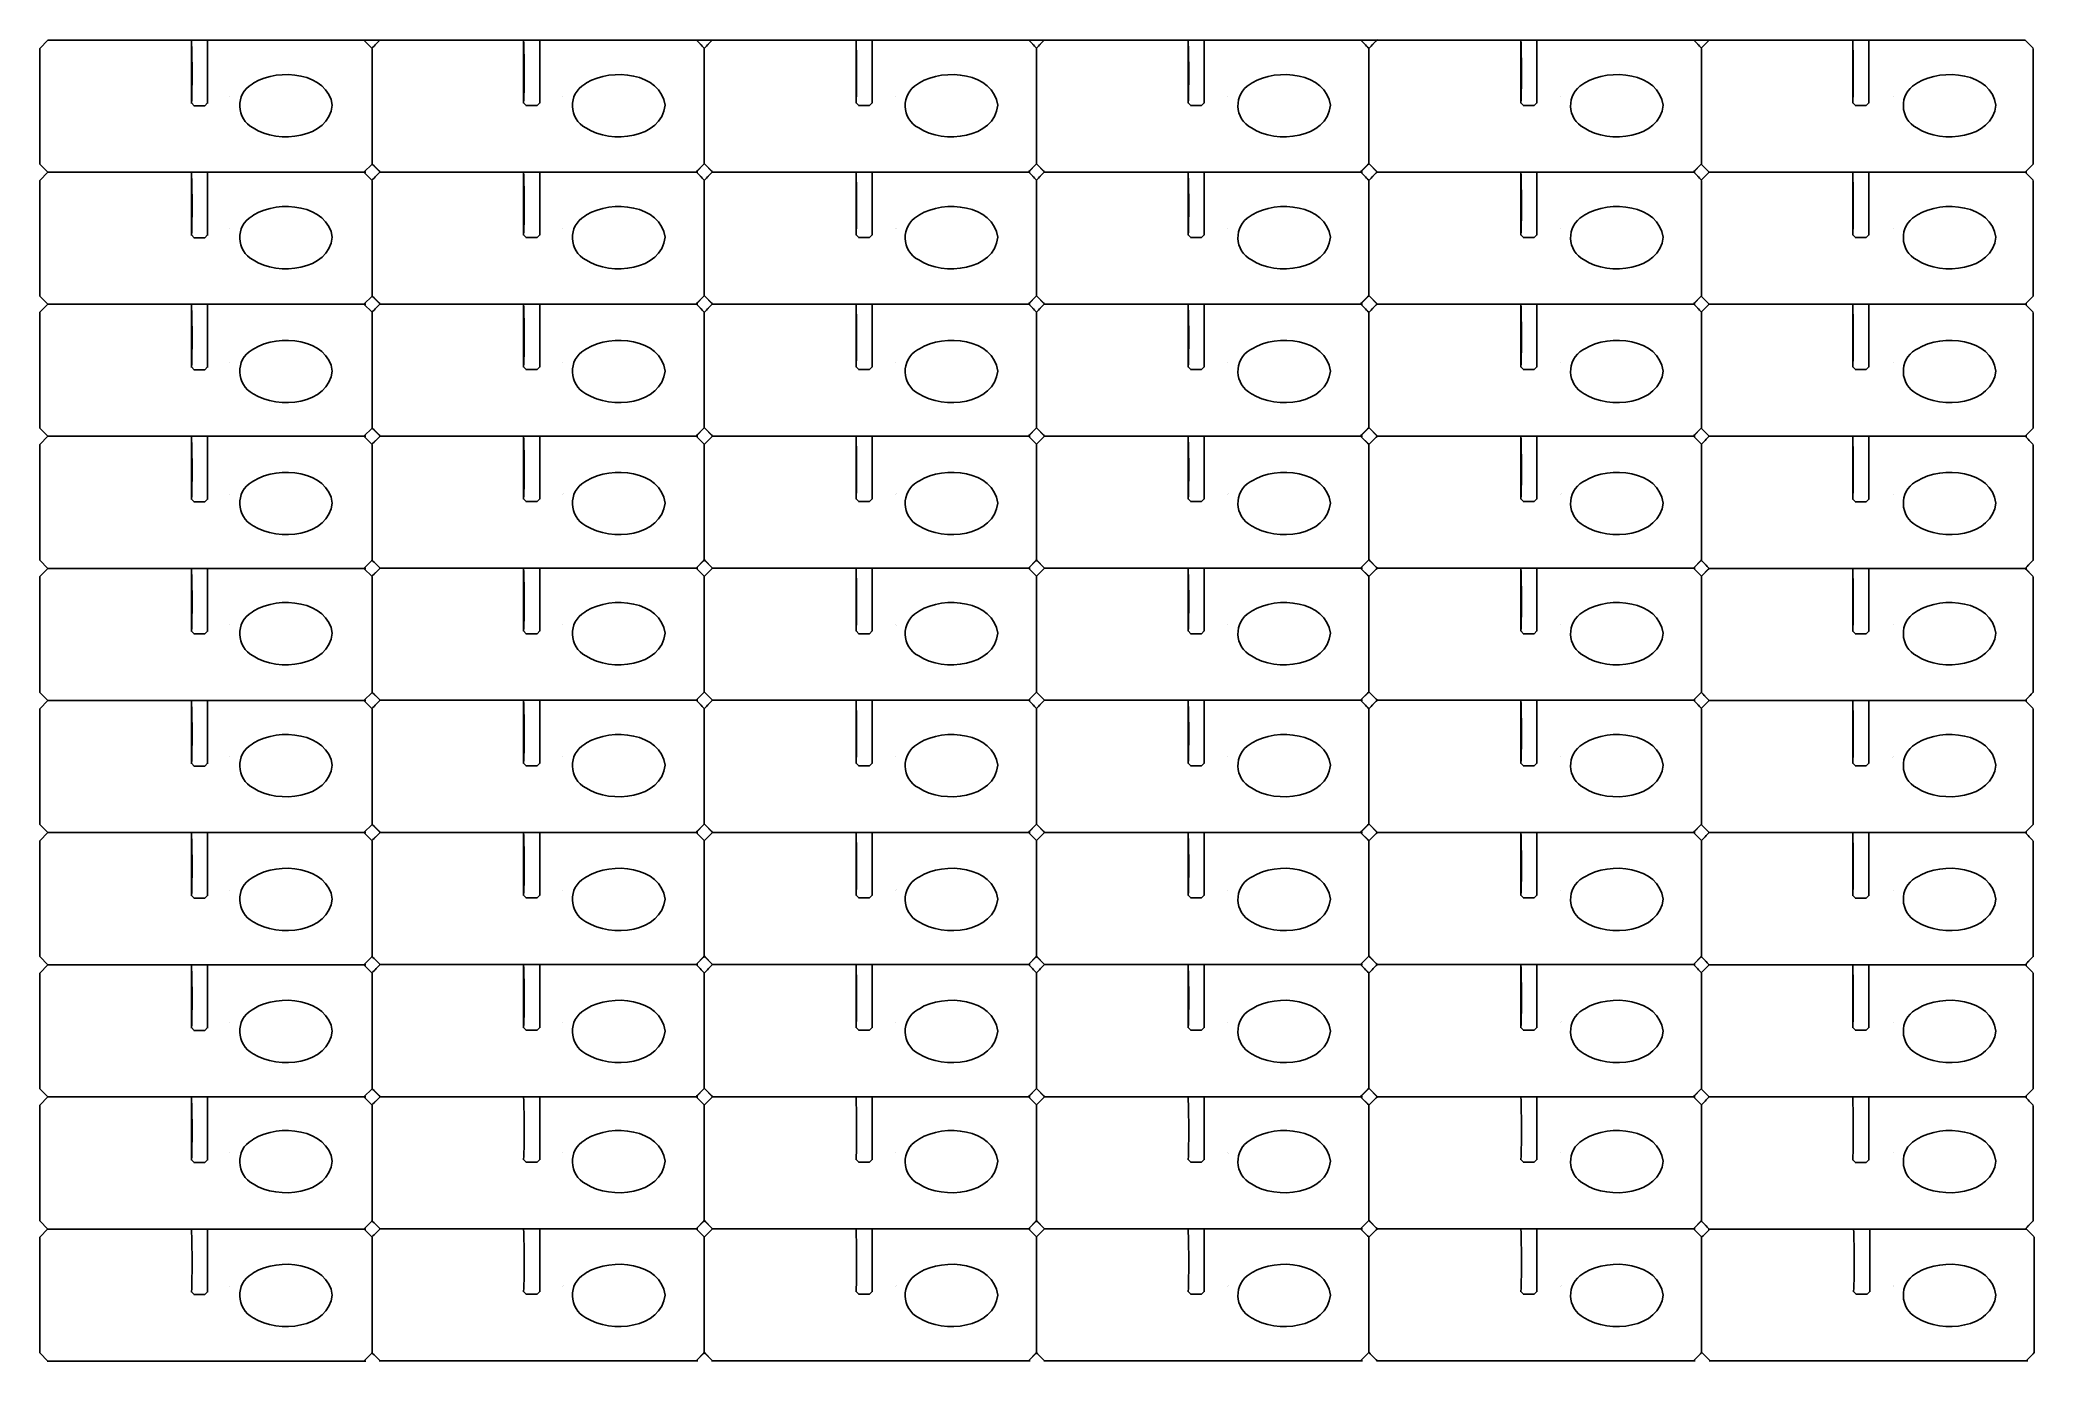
# Model space of a CAD drawing. Extents: x 0 to 600, y 0 to 397.
import ezdxf

# ---------------------------------------------------------------- set-up
doc = ezdxf.new("R2010")
doc.units = 0
doc.layers.add('Layer_1', color=7, linetype='CONTINUOUS')

msp = doc.modelspace()

# ---------------------------------------------------------------- linework, layer by layer
at = {"layer": 'Layer_1', "color": 5}
for p, q in [((0.142914, 394.581352), (2.56495, 397.046525)), ((97.5512, 397.046525), (99.973238, 394.581352)), ((45.725464, 378.15038), (46.52799, 377.333567)), ((49.744992, 377.333567), (50.547516, 378.15038)), ((145.55288, 378.231761), (146.355406, 377.414947)), ((149.572408, 377.414947), (150.374932, 378.231761)), ((245.486005, 378.231761), (246.288531, 377.414947)), ((249.505534, 377.414947), (250.308057, 378.231761)), ((345.313291, 378.231761), (346.115825, 377.414947)), ((349.332815, 377.414947), (350.135349, 378.231761)), ((445.325791, 378.231761), (446.128325, 377.414947)), ((449.345315, 377.414947), (450.147849, 378.231761)), ((545.070004, 378.171063), (545.872538, 377.354249)), ((549.089527, 377.354249), (549.892061, 378.171063)), ((2.56495, 357.313448), (0.142914, 359.778621)), ((99.973238, 359.778621), (97.5512, 357.313448)), ((0.142914, 354.893852), (2.56495, 357.359025)), ((97.5512, 357.359025), (99.973238, 354.893852)), ((45.725464, 338.46288), (46.52799, 337.646067)), ((49.744992, 337.646067), (50.547516, 338.46288)), ((145.55288, 338.544261), (146.355406, 337.727447)), ((149.572408, 337.727447), (150.374932, 338.544261)), ((245.486005, 338.544261), (246.288531, 337.727447)), ((249.505534, 337.727447), (250.308057, 338.544261)), ((257.584101, 340.264841), (257.584101, 340.264841)), ((345.313291, 338.544261), (346.115825, 337.727447)), ((349.332815, 337.727447), (350.135349, 338.544261)), ((445.325791, 338.544261), (446.128325, 337.727447)), ((449.345315, 337.727447), (450.147849, 338.544261)), ((545.070004, 338.483563), (545.872538, 337.666749)), ((549.089527, 337.666749), (549.892061, 338.483563)), ((2.56495, 317.625948), (0.142914, 320.091121)), ((99.973238, 320.091121), (97.5512, 317.625948)), ((0.142914, 315.206352), (2.56495, 317.671525)), ((97.5512, 317.671525), (99.973238, 315.206352)), ((45.725464, 298.77538), (46.52799, 297.958567)), ((49.744992, 297.958567), (50.547516, 298.77538)), ((145.55288, 298.856761), (146.355406, 298.039947)), ((149.572408, 298.039947), (150.374932, 298.856761)), ((245.486005, 298.856761), (246.288531, 298.039947)), ((249.505534, 298.039947), (250.308057, 298.856761)), ((345.313291, 298.856761), (346.115825, 298.039947)), ((349.332815, 298.039947), (350.135349, 298.856761)), ((445.325791, 298.856761), (446.128325, 298.039947)), ((449.345315, 298.039947), (450.147849, 298.856761)), ((545.070004, 298.796063), (545.872538, 297.979249)), ((549.089527, 297.979249), (549.892061, 298.796063)), ((2.56495, 277.938448), (0.142914, 280.403621)), ((0.142914, 275.465922), (2.56495, 277.931095)), ((99.973238, 280.403621), (97.5512, 277.938448)), ((97.5512, 277.931095), (99.973238, 275.465922)), ((45.725464, 259.03495), (46.52799, 258.218137)), ((49.744992, 258.218137), (50.547516, 259.03495)), ((145.55288, 259.116331), (146.355406, 258.299517)), ((149.572408, 258.299517), (150.374932, 259.116331)), ((157.650976, 260.836911), (157.650976, 260.836911)), ((245.486005, 259.116331), (246.288531, 258.299517)), ((249.505534, 258.299517), (250.308057, 259.116331)), ((257.584101, 260.836911), (257.584101, 260.836911)), ((345.313291, 259.116331), (346.115825, 258.299517)), ((349.332815, 258.299517), (350.135349, 259.116331)), ((357.41139, 260.836911), (357.41139, 260.836911)), ((445.325791, 259.116331), (446.128325, 258.299517)), ((449.345315, 258.299517), (450.147849, 259.116331)), ((457.42389, 260.836911), (457.42389, 260.836911)), ((545.070004, 259.055633), (545.872538, 258.238819)), ((549.089527, 258.238819), (549.892061, 259.055633)), ((2.56495, 238.198018), (0.142914, 240.663191)), ((99.973238, 240.663191), (97.5512, 238.198018)), ((0.142914, 235.751964), (2.56495, 238.217137)), ((97.5512, 238.217137), (99.973238, 235.751964)), ((45.725464, 219.320992), (46.52799, 218.504178)), ((49.744992, 218.504178), (50.547516, 219.320992)), ((145.55288, 219.402373), (146.355406, 218.585559)), ((149.572408, 218.585559), (150.374932, 219.402373)), ((245.486005, 219.402373), (246.288531, 218.585559)), ((249.505534, 218.585559), (250.308057, 219.402373)), ((257.584101, 221.122953), (257.584101, 221.122953)), ((345.313291, 219.402373), (346.115825, 218.585559)), ((349.332815, 218.585559), (350.135349, 219.402373)), ((445.325791, 219.402373), (446.128325, 218.585559)), ((449.345315, 218.585559), (450.147849, 219.402373)), ((545.070004, 219.341674), (545.872538, 218.524861)), ((549.089527, 218.524861), (549.892061, 219.341674)), ((2.56495, 198.48406), (0.142914, 200.949233)), ((0.142914, 196.038005), (2.56495, 198.503178)), ((99.973238, 200.949233), (97.5512, 198.48406)), ((97.5512, 198.503178), (99.973238, 196.038005)), ((145.556287, 198.581704), (145.556287, 179.581975)), ((150.374879, 179.581975), (150.374879, 198.581969)), ((197.378638, 198.584615), (199.800633, 196.119492)), ((199.903556, 196.119492), (202.325552, 198.584615)), ((245.489412, 198.581704), (245.489412, 179.581975)), ((250.308004, 179.581975), (250.308004, 198.581969)), ((297.312292, 198.584615), (299.733229, 196.119492)), ((299.730583, 196.119492), (302.151521, 198.584615)), ((345.315646, 198.581704), (345.315646, 179.581975)), ((350.136354, 179.581975), (350.136354, 198.581969)), ((397.139583, 198.584615), (399.560521, 196.119492)), ((399.743083, 196.119492), (402.164021, 198.584615)), ((445.328146, 198.581704), (445.328146, 179.581975)), ((450.148854, 179.581975), (450.148854, 198.581969)), ((497.152083, 198.584615), (499.573021, 196.119492)), ((499.488354, 196.058637), (501.909292, 198.52376)), ((545.073417, 198.521115), (545.073417, 179.521385)), ((549.891479, 179.521385), (549.891479, 198.521379)), ((596.894708, 198.524025), (599.318292, 196.058902)), ((199.800633, 196.143833), (199.800633, 161.235237)), ((299.733229, 196.143833), (299.733229, 161.235237)), ((399.560521, 196.038), (399.560521, 161.235237)), ((499.573021, 196.038), (499.573021, 161.235237)), ((599.318292, 195.97741), (599.318292, 161.174648)), ((557.167521, 181.348333), (557.167521, 181.348333)), ((557.168103, 181.348296), (557.168103, 181.348296)), ((45.725464, 179.607034), (46.52799, 178.79022)), ((49.744992, 178.79022), (50.547516, 179.607034)), ((145.552848, 179.688337), (146.355329, 178.871569)), ((145.55288, 179.688414), (146.355406, 178.8716)), ((146.256375, 178.871569), (149.572398, 178.871569)), ((149.572398, 178.871569), (150.374879, 179.688337)), ((149.572408, 178.8716), (150.374932, 179.688414)), ((245.485973, 179.688337), (246.288454, 178.871569)), ((245.486005, 179.688414), (246.288531, 178.8716)), ((246.1895, 178.871569), (249.505523, 178.871569)), ((249.505523, 178.871569), (250.308004, 179.688337)), ((249.505534, 178.8716), (250.308057, 179.688414)), ((345.313, 179.688337), (346.114688, 178.871569)), ((345.313291, 179.688414), (346.115825, 178.8716)), ((346.016792, 178.871569), (349.332021, 178.871569)), ((349.332021, 178.871569), (350.136354, 179.688337)), ((349.332815, 178.8716), (350.135349, 179.688414)), ((445.3255, 179.688337), (446.127188, 178.871569)), ((445.325791, 179.688414), (446.128325, 178.8716)), ((446.029292, 178.871569), (449.344521, 178.871569)), ((449.344521, 178.871569), (450.148854, 179.688337)), ((449.345315, 178.8716), (450.147849, 179.688414)), ((545.070004, 179.627716), (545.872538, 178.810902)), ((545.070771, 179.627748), (545.872458, 178.810979)), ((545.774563, 178.810979), (549.089792, 178.810979)), ((549.089527, 178.810902), (549.892061, 179.627716)), ((549.089792, 178.810979), (549.891479, 179.627748)), ((2.56495, 158.770101), (0.142914, 161.235275)), ((0.142914, 156.297589), (2.56495, 158.762762)), ((0.142914, 156.297583), (2.56495, 158.762706)), ((0.142914, 121.494821), (0.142914, 156.297583)), ((45.728731, 158.76006), (45.728731, 139.760331)), ((50.547587, 139.760331), (50.547587, 158.760325)), ((97.551081, 158.762706), (99.973342, 156.297583)), ((99.973238, 161.235275), (97.5512, 158.770101)), ((97.5512, 158.762762), (99.973238, 156.297589)), ((99.970431, 156.379075), (102.392427, 158.844198)), ((99.973342, 156.297583), (99.973342, 121.494821)), ((145.556287, 158.841287), (145.556287, 139.841558)), ((150.374879, 139.841558), (150.374879, 158.841552)), ((197.378638, 158.844198), (199.800633, 156.379075)), ((199.800633, 156.403417), (199.800633, 121.494821)), ((202.325552, 158.851606), (199.903556, 161.316729)), ((199.903556, 156.379075), (202.325552, 158.844198)), ((297.854688, 158.851606), (202.053296, 158.851606)), ((245.489412, 158.841287), (245.489412, 139.841558)), ((250.308004, 139.841558), (250.308004, 158.841552)), ((299.733229, 161.316729), (297.312292, 158.851606)), ((297.312292, 158.844198), (299.733229, 156.379075)), ((302.151521, 158.851606), (299.730583, 161.316729)), ((299.730583, 156.379075), (302.151521, 158.844198)), ((299.733229, 156.403417), (299.733229, 121.494821)), ((397.681979, 158.851606), (301.881646, 158.851606)), ((345.315646, 158.841287), (345.315646, 139.841558)), ((350.136354, 139.841558), (350.136354, 158.841552)), ((399.560521, 161.316729), (397.139583, 158.851606)), ((397.139583, 158.844198), (399.560521, 156.379075)), ((399.560521, 156.297583), (399.560521, 121.494821)), ((402.164021, 158.851606), (399.743083, 161.316729)), ((399.743083, 156.379075), (402.164021, 158.844198)), ((497.694479, 158.851606), (401.894146, 158.851606)), ((499.573021, 161.316729), (497.152083, 158.851606)), ((501.909292, 158.790752), (499.488354, 161.255875)), ((597.437104, 158.790752), (501.636771, 158.790752)), ((599.318292, 161.255875), (596.894708, 158.790752)), ((45.725464, 139.866617), (46.52799, 139.049803)), ((45.725556, 139.866694), (46.528038, 139.049925)), ((46.428819, 139.049925), (49.745106, 139.049925)), ((49.744992, 139.049803), (50.547516, 139.866617)), ((49.745106, 139.049925), (50.547587, 139.866694)), ((145.552848, 139.947921), (146.355329, 139.131152)), ((145.55288, 139.947998), (146.355406, 139.131184)), ((146.256375, 139.131152), (149.572398, 139.131152)), ((149.572398, 139.131152), (150.374879, 139.947921)), ((149.572408, 139.131184), (150.374932, 139.947998)), ((245.485973, 139.947921), (246.288454, 139.131152)), ((245.486005, 139.947998), (246.288531, 139.131184)), ((246.1895, 139.131152), (249.505523, 139.131152)), ((249.505523, 139.131152), (250.308004, 139.947921)), ((249.505534, 139.131184), (250.308057, 139.947998)), ((257.584046, 141.668506), (257.584046, 141.668506)), ((257.584101, 141.668578), (257.584101, 141.668578)), ((345.313, 139.947921), (346.114688, 139.131152)), ((345.313291, 139.947998), (346.115825, 139.131184)), ((346.016792, 139.131152), (349.332021, 139.131152)), ((349.332021, 139.131152), (350.136354, 139.947921)), ((349.332815, 139.131184), (350.135349, 139.947998)), ((445.325791, 139.947998), (446.128325, 139.131184)), ((449.345315, 139.131184), (450.147849, 139.947998)), ((545.070004, 139.887299), (545.872538, 139.070486)), ((549.089527, 139.070486), (549.892061, 139.887299)), ((2.56495, 119.029685), (0.142914, 121.494858)), ((2.56495, 119.029698), (0.142914, 121.494821)), ((99.973342, 121.494821), (97.551081, 119.029698)), ((99.973238, 121.494858), (97.5512, 119.029685)), ((102.392427, 119.110925), (99.970431, 121.576312)), ((199.800633, 121.576312), (197.378638, 119.110925)), ((202.325552, 119.110925), (199.903556, 121.576312)), ((299.733229, 121.576312), (297.312292, 119.110925)), ((302.151521, 119.110925), (299.730583, 121.576312)), ((399.560521, 121.576312), (397.139583, 119.110925)), ((402.164021, 119.110925), (399.743083, 121.576312)), ((499.573021, 121.576312), (497.152083, 119.110925)), ((0.142914, 116.557159), (2.56495, 119.022332)), ((98.092948, 119.029698), (2.292858, 119.029698)), ((97.5512, 119.022332), (99.973238, 116.557159)), ((197.92024, 119.110925), (102.120171, 119.110925)), ((297.854688, 119.110925), (202.053296, 119.110925)), ((397.681979, 119.110925), (301.881646, 119.110925)), ((497.694479, 119.110925), (401.894146, 119.110925)), ((457.42389, 101.928148), (457.42389, 101.928148)), ((45.725464, 100.126187), (46.52799, 99.309373)), ((49.744992, 99.309373), (50.547516, 100.126187)), ((145.55288, 100.207568), (146.355406, 99.390754)), ((149.572408, 99.390754), (150.374932, 100.207568)), ((245.486005, 100.207568), (246.288531, 99.390754)), ((249.505534, 99.390754), (250.308057, 100.207568)), ((345.313291, 100.207568), (346.115825, 99.390754)), ((349.332815, 99.390754), (350.135349, 100.207568)), ((445.325791, 100.207568), (446.128325, 99.390754)), ((449.345315, 99.390754), (450.147849, 100.207568)), ((545.070004, 100.146872), (545.872538, 99.330059)), ((549.089527, 99.330059), (549.892061, 100.146872)), ((2.56495, 79.289255), (0.142914, 81.754428)), ((0.142914, 76.816742), (2.56495, 79.281915)), ((99.973238, 81.754428), (97.5512, 79.289255)), ((97.5512, 79.281915), (99.973238, 76.816742)), ((45.725464, 60.38577), (46.52799, 59.568957)), ((49.744992, 59.568957), (50.547516, 60.38577)), ((145.55288, 60.467151), (146.355406, 59.650337)), ((149.572408, 59.650337), (150.374932, 60.467151)), ((245.486005, 60.467151), (246.288531, 59.650337)), ((249.505534, 59.650337), (250.308057, 60.467151)), ((345.313291, 60.467151), (346.115825, 59.650337)), ((349.332815, 59.650337), (350.135349, 60.467151)), ((357.41139, 62.187731), (357.41139, 62.187731)), ((445.325791, 60.467151), (446.128325, 59.650337)), ((449.345315, 59.650337), (450.147849, 60.467151)), ((545.070004, 60.406456), (545.872538, 59.589642)), ((549.089527, 59.589642), (549.892061, 60.406456)), ((2.56495, 39.548838), (0.142914, 42.014011)), ((2.56495, 39.548838), (0.142914, 42.014011)), ((99.973238, 42.014011), (97.5512, 39.548838)), ((99.973238, 42.014011), (97.5512, 39.548838)), ((0.142914, 37.129242), (2.56495, 39.594415)), ((0.142914, 37.129242), (2.56495, 39.594415)), ((97.5512, 39.594415), (99.973238, 37.129242)), ((97.5512, 39.594415), (99.973238, 37.129242)), ((45.725464, 20.698281), (46.52799, 19.881459)), ((45.725464, 20.698281), (46.52799, 19.881459)), ((49.744992, 19.881459), (50.547516, 20.698281)), ((49.744992, 19.881459), (50.547516, 20.698281)), ((145.55288, 20.77964), (146.355406, 19.962845)), ((149.572408, 19.962845), (150.374932, 20.77964)), ((157.650976, 22.500226), (157.650976, 22.500226)), ((245.486005, 20.77964), (246.288531, 19.962845)), ((249.505534, 19.962845), (250.308057, 20.77964)), ((257.584101, 22.500226), (257.584101, 22.500226)), ((345.313296, 20.779677), (346.115823, 19.962864)), ((349.332825, 19.962864), (350.135349, 20.779677)), ((357.411393, 22.500258), (357.411393, 22.500258)), ((445.325796, 20.779677), (446.128323, 19.962864)), ((449.345325, 19.962864), (450.147849, 20.779677)), ((457.423893, 22.500258), (457.423893, 22.500258)), ((545.338296, 20.779677), (546.140823, 19.962864)), ((549.357825, 19.962864), (550.160349, 20.779677)), ((557.436393, 22.500258), (557.436393, 22.500258)), ((2.56495, -0.138662), (0.142914, 2.326514)), ((2.56495, -0.138662), (0.142914, 2.326514)), ((99.973238, 2.326514), (97.5512, -0.138662)), ((99.973238, 2.326514), (97.5512, -0.138662))]:
    msp.add_line(p, q, dxfattribs=at)
at = {"layer": 'Layer_1', "color": 1}
for p, q in [((0.142914, 394.581333), (2.56495, 397.046456)), ((2.56495, 397.046456), (596.894708, 397.067358)), ((45.728731, 397.04381), (45.728731, 378.044081)), ((50.547587, 378.044081), (50.547587, 397.044075)), ((97.551081, 397.046456), (99.973342, 394.581333)), ((99.970431, 394.662825), (102.392427, 397.127948)), ((145.556287, 397.125302), (145.556287, 378.125308)), ((150.374879, 378.125308), (150.374879, 397.125302)), ((197.378638, 397.127948), (199.800633, 394.662825)), ((199.903556, 394.662825), (202.325552, 397.127948)), ((245.489412, 397.125302), (245.489412, 378.125308)), ((250.308004, 378.125308), (250.308004, 397.125302)), ((297.312292, 397.127948), (299.733229, 394.662825)), ((299.730583, 394.662825), (302.151521, 397.127948)), ((345.315646, 397.125302), (345.315646, 378.125308)), ((350.136354, 378.125308), (350.136354, 397.125302)), ((397.139583, 397.127948), (399.560521, 394.662825)), ((399.743083, 394.662825), (402.164021, 397.127948)), ((497.152083, 397.127948), (499.573021, 394.662825)), ((0.142914, 359.778571), (0.142914, 394.581333)), ((99.973342, 394.581333), (99.973342, 359.778571)), ((199.800633, 394.687167), (199.800633, 359.778571)), ((299.733229, 394.687167), (299.733229, 359.778571)), ((399.560521, 394.581333), (399.560521, 359.778571)), ((45.725556, 378.150444), (46.528038, 377.333675)), ((49.745106, 377.333675), (50.547587, 378.150444)), ((145.552848, 378.231671), (146.355329, 377.414902)), ((149.572398, 377.414902), (150.374879, 378.231671)), ((245.485973, 378.231671), (246.288454, 377.414902)), ((249.505523, 377.414902), (250.308004, 378.231671)), ((345.313, 378.231671), (346.114688, 377.414902)), ((349.332021, 377.414902), (350.136354, 378.231671)), ((445.3255, 378.231671), (446.127188, 377.414902)), ((449.344521, 377.414902), (450.148854, 378.231671)), ((46.428819, 377.333675), (49.745106, 377.333675)), ((146.256375, 377.415167), (149.572398, 377.415167)), ((246.1895, 377.415167), (249.505523, 377.415167)), ((346.016792, 377.415167), (349.332021, 377.415167)), ((2.56495, 357.313448), (0.142914, 359.778571)), ((99.973342, 359.778571), (97.551081, 357.313448)), ((102.392427, 357.39494), (99.970431, 359.860062)), ((199.800633, 359.860062), (197.378638, 357.39494)), ((202.325552, 357.39494), (199.903556, 359.860062)), ((299.733229, 359.860062), (297.312292, 357.39494)), ((302.151521, 357.39494), (299.730583, 359.860062)), ((399.560521, 359.860062), (397.139583, 357.39494)), ((402.164021, 357.39494), (399.743083, 359.860062)), ((499.573021, 359.860062), (497.152083, 357.39494)), ((98.092948, 357.313448), (2.292858, 357.313448)), ((197.92024, 357.39494), (102.120171, 357.39494)), ((297.854688, 357.39494), (202.053296, 357.39494)), ((397.681979, 357.39494), (301.881646, 357.39494)), ((497.694479, 357.39494), (401.894146, 357.39494)), ((199.903556, 76.898242), (202.325552, 79.363365)), ((297.312292, 79.363365), (299.733229, 76.898242)), ((299.730583, 76.898242), (302.151521, 79.363365)), ((397.139583, 79.363365), (399.560521, 76.898242)), ((399.743083, 76.898242), (402.164021, 79.363365)), ((497.152083, 79.363365), (499.573021, 76.898242)), ((499.488354, 76.837387), (501.909292, 79.30251)), ((596.894708, 79.302775), (599.318292, 76.837652)), ((199.800633, 76.922583), (199.800633, 42.013987)), ((299.733229, 76.922583), (299.733229, 42.013987)), ((399.560521, 76.81675), (399.560521, 42.013987)), ((499.573021, 76.81675), (499.573021, 42.013987)), ((599.318292, 76.75616), (599.318292, 41.953398)), ((245.485973, 60.467087), (246.288454, 59.650319)), ((249.505523, 59.650319), (250.308004, 60.467087)), ((345.313, 60.467087), (346.114688, 59.650319)), ((349.332021, 59.650319), (350.136354, 60.467087)), ((357.412396, 62.187673), (357.412396, 62.187673)), ((445.3255, 60.467087), (446.127188, 59.650319)), ((449.344521, 59.650319), (450.148854, 60.467087)), ((545.070771, 60.406498), (545.872458, 59.589729)), ((549.089792, 59.589729), (549.891479, 60.406498)), ((202.325552, 39.630092), (199.903556, 42.095479)), ((299.733229, 42.095479), (297.312292, 39.630092)), ((302.151521, 39.630092), (299.730583, 42.095479)), ((399.560521, 42.095479), (397.139583, 39.630092)), ((402.164021, 39.630092), (399.743083, 42.095479)), ((499.573021, 42.095479), (497.152083, 39.630092)), ((501.909292, 39.569502), (499.488354, 42.034625)), ((599.318292, 42.034625), (596.894708, 39.569502)), ((197.378638, 39.675865), (199.800633, 37.210742)), ((199.800633, 37.235083), (199.800633, 2.325694)), ((199.903556, 37.210742), (202.325552, 39.675865)), ((297.854688, 39.630092), (202.053296, 39.630092)), ((297.312292, 39.675865), (299.733229, 37.210742)), ((299.733229, 37.235083), (299.733229, 2.325694)), ((397.681979, 39.630092), (301.881646, 39.630092)), ((497.694479, 39.630092), (401.894146, 39.630092)), ((597.437104, 39.569502), (501.636771, 39.569502)), ((145.552848, 20.780381), (146.355329, 19.962819)), ((149.572398, 19.962819), (150.374879, 20.780381)), ((157.650921, 22.500173), (157.650921, 22.500173)), ((245.485973, 20.780381), (246.288454, 19.962819)), ((249.505523, 19.962819), (250.308004, 20.780381)), ((257.584046, 22.500173), (257.584046, 22.500173)), ((199.800633, 2.407715), (197.378638, -0.058202)), ((202.325552, -0.058202), (199.903556, 2.407715)), ((299.733229, 2.407715), (297.312292, -0.058202)), ((197.92024, -0.058202), (102.120171, -0.058202)), ((297.854688, -0.058202), (202.053296, -0.058202))]:
    msp.add_line(p, q, dxfattribs=at)
at = {"layer": 'Layer_1', "color": 2}
for p, q in [((445.328146, 397.125302), (445.328146, 378.125308)), ((450.148854, 378.125308), (450.148854, 397.125302)), ((499.488354, 394.601971), (501.909292, 397.067094)), ((545.073417, 397.064448), (545.073417, 378.064719)), ((549.891479, 378.064719), (549.891479, 397.064712)), ((596.894708, 397.067358), (599.318292, 394.602235)), ((499.573021, 394.581333), (499.573021, 359.778571)), ((599.318292, 394.520744), (599.318292, 359.717981)), ((545.070771, 378.171081), (545.872458, 377.354312)), ((549.089792, 377.354312), (549.891479, 378.171081)), ((446.029292, 377.415167), (449.344521, 377.415167)), ((545.774563, 377.354312), (549.089792, 377.354312)), ((501.909292, 357.334085), (499.488354, 359.799208)), ((599.318292, 359.799208), (596.894708, 357.334085)), ((0.142914, 354.893833), (2.56495, 357.358956)), ((0.142914, 320.091124), (0.142914, 354.893833)), ((45.728731, 357.35631), (45.728731, 338.356581)), ((50.547587, 338.356581), (50.547587, 357.356575)), ((97.551081, 357.358956), (99.973342, 354.893833)), ((99.970431, 354.975325), (102.392427, 357.440448)), ((99.973342, 354.893833), (99.973342, 320.091124)), ((145.556287, 357.437802), (145.556287, 338.437808)), ((150.374879, 338.437808), (150.374879, 357.437802)), ((197.378638, 357.440448), (199.800633, 354.975325)), ((199.800633, 354.999667), (199.800633, 320.091124)), ((199.903556, 354.975325), (202.325552, 357.440448)), ((245.489412, 357.437802), (245.489412, 338.437808)), ((250.308004, 338.437808), (250.308004, 357.437802)), ((297.312292, 357.440448), (299.733229, 354.975325)), ((299.730583, 354.975325), (302.151521, 357.440448)), ((299.733229, 354.999667), (299.733229, 320.091124)), ((345.315646, 357.437802), (345.315646, 338.437808)), ((350.136354, 338.437808), (350.136354, 357.437802)), ((397.139583, 357.440448), (399.560521, 354.975325)), ((399.560521, 354.893833), (399.560521, 320.091124)), ((399.743083, 354.975325), (402.164021, 357.440448)), ((445.328146, 357.437802), (445.328146, 338.437808)), ((450.148854, 338.437808), (450.148854, 357.437802)), ((497.152083, 357.440448), (499.573021, 354.975325)), ((499.488354, 354.914471), (501.909292, 357.379594)), ((499.573021, 354.893833), (499.573021, 320.091124)), ((597.437104, 357.334085), (501.636771, 357.334085)), ((545.073417, 357.376948), (545.073417, 338.377219)), ((549.891479, 338.377219), (549.891479, 357.377212)), ((596.894708, 357.379858), (599.318292, 354.914735)), ((599.318292, 354.833244), (599.318292, 320.030428)), ((45.725556, 338.462944), (46.528038, 337.646175)), ((46.428819, 337.646175), (49.745106, 337.646175)), ((49.745106, 337.646175), (50.547587, 338.462944)), ((145.552848, 338.544171), (146.355329, 337.727402)), ((146.256375, 337.727667), (149.572398, 337.727667)), ((149.572398, 337.727402), (150.374879, 338.544171)), ((245.485973, 338.544171), (246.288454, 337.727402)), ((246.1895, 337.727667), (249.505523, 337.727667)), ((249.505523, 337.727402), (250.308004, 338.544171)), ((257.584046, 340.264756), (257.584046, 340.264756)), ((345.313, 338.544171), (346.114688, 337.727402)), ((346.016792, 337.727667), (349.332021, 337.727667)), ((349.332021, 337.727402), (350.136354, 338.544171)), ((445.3255, 338.544171), (446.127188, 337.727402)), ((446.029292, 337.727667), (449.344521, 337.727667)), ((449.344521, 337.727402), (450.148854, 338.544171)), ((545.070771, 338.483581), (545.872458, 337.666812)), ((545.774563, 337.666812), (549.089792, 337.666812)), ((549.089792, 337.666812), (549.891479, 338.483581)), ((2.56495, 317.625948), (0.142914, 320.091124)), ((99.973342, 320.091124), (97.551081, 317.625948)), ((102.392427, 317.707307), (99.970431, 320.172483)), ((99.970431, 315.287719), (102.392427, 317.752895)), ((197.92024, 317.707307), (102.120171, 317.707307)), ((199.800633, 320.172483), (197.378638, 317.707334)), ((202.325552, 317.707307), (199.903556, 320.172483)), ((297.854688, 317.707307), (202.053296, 317.707307)), ((299.733229, 320.172483), (297.312292, 317.707334)), ((302.151521, 317.707307), (299.730583, 320.172483)), ((397.681979, 317.707307), (301.881646, 317.707307)), ((399.560521, 320.172483), (397.139583, 317.707334)), ((402.164021, 317.707307), (399.743083, 320.172483)), ((497.694479, 317.707307), (401.894146, 317.707307)), ((499.573021, 320.172483), (497.152083, 317.707334)), ((501.909292, 317.646612), (499.488354, 320.111788)), ((599.318292, 320.111788), (596.894708, 317.646612)), ((0.142914, 315.20636), (2.56495, 317.671536)), ((0.142914, 280.403624), (0.142914, 315.20636)), ((98.092948, 317.625948), (2.292858, 317.625948)), ((45.728731, 317.668784), (45.728731, 298.668973)), ((50.547587, 298.668973), (50.547587, 317.668969)), ((97.551081, 317.671536), (99.973342, 315.20636)), ((99.973342, 315.20636), (99.973342, 280.403624)), ((597.437104, 317.646612), (501.636771, 317.646612)), ((45.725556, 298.77538), (46.528038, 297.958567)), ((46.428819, 297.958567), (49.745106, 297.958567)), ((49.745106, 297.958567), (50.547587, 298.77538)), ((145.552848, 298.856761), (146.355329, 298.039947)), ((149.572398, 298.039947), (150.374879, 298.856761)), ((2.56495, 277.938448), (0.142914, 280.403624)), ((98.092948, 277.938448), (2.292858, 277.938448)), ((99.973342, 280.403624), (97.551081, 277.938448)), ((102.392427, 278.019807), (99.970431, 280.484983)), ((197.92024, 278.019807), (102.120171, 278.019807)), ((199.800633, 280.484983), (197.378638, 278.019807))]:
    msp.add_line(p, q, dxfattribs=at)
at = {"layer": 'Layer_1', "color": 4}
for p, q in [((64.472884, 384.176329), (63.911896, 383.801493)), ((164.48541, 384.176329), (163.924422, 383.801493)), ((264.49791, 384.176329), (263.936922, 383.801493)), ((364.509087, 384.176329), (363.948099, 383.801493)), ((464.521587, 384.176329), (463.960599, 383.801493)), ((564.534087, 384.176329), (563.973099, 383.801493)), ((57.195654, 380.096337), (57.195654, 380.096337)), ((157.208181, 380.096337), (157.208181, 380.096337)), ((257.220681, 380.096337), (257.220681, 380.096337)), ((357.231858, 380.096337), (357.231858, 380.096337)), ((457.244358, 380.096337), (457.244358, 380.096337)), ((557.256858, 380.096337), (557.256858, 380.096337)), ((64.472884, 344.488829), (63.911896, 344.113993)), ((164.48541, 344.488829), (163.924422, 344.113993)), ((264.49791, 344.488829), (263.936922, 344.113993)), ((364.509087, 344.488829), (363.948099, 344.113993)), ((464.521587, 344.488829), (463.960599, 344.113993)), ((564.534087, 344.488829), (563.973099, 344.113993)), ((57.195654, 340.408837), (57.195654, 340.408837)), ((157.208181, 340.408837), (157.208181, 340.408837)), ((257.220681, 340.408837), (257.220681, 340.408837)), ((357.231858, 340.408837), (357.231858, 340.408837)), ((457.244358, 340.408837), (457.244358, 340.408837)), ((557.256858, 340.408837), (557.256858, 340.408837)), ((57.195654, 300.19217), (57.195654, 300.19217)), ((64.472884, 304.272162), (63.911896, 303.897327)), ((157.208181, 300.19217), (157.208181, 300.19217)), ((164.48541, 304.272162), (163.924422, 303.897327)), ((257.220681, 300.19217), (257.220681, 300.19217)), ((264.49791, 304.272162), (263.936922, 303.897327)), ((357.231858, 300.19217), (357.231858, 300.19217)), ((364.509087, 304.272162), (363.948099, 303.897327)), ((457.244358, 300.19217), (457.244358, 300.19217)), ((464.521587, 304.272162), (463.960599, 303.897327)), ((557.256858, 300.19217), (557.256858, 300.19217)), ((564.534087, 304.272162), (563.973099, 303.897327)), ((445.328146, 278.009753), (445.328146, 259.009892)), ((450.148854, 259.009892), (450.148854, 278.009938)), ((497.152083, 278.012558), (499.573021, 275.547408)), ((499.488354, 275.486607), (501.909292, 277.951756)), ((545.073417, 277.949031), (545.073417, 258.949302)), ((549.891479, 258.949302), (549.891479, 277.949216)), ((596.894708, 277.951862), (599.318292, 275.486686)), ((499.573021, 275.465917), (499.573021, 240.663154)), ((599.318292, 275.405221), (599.318292, 240.602565)), ((64.472884, 264.584662), (63.911896, 264.209827)), ((164.48541, 264.584662), (163.924422, 264.209827)), ((264.49791, 264.584662), (263.936922, 264.209827)), ((364.509087, 264.584662), (363.948099, 264.209827)), ((464.521587, 264.584662), (463.960599, 264.209827)), ((564.534087, 264.584662), (563.973099, 264.209827)), ((57.195654, 260.50467), (57.195654, 260.50467)), ((157.208181, 260.50467), (157.208181, 260.50467)), ((257.220681, 260.50467), (257.220681, 260.50467)), ((357.231858, 260.50467), (357.231858, 260.50467)), ((446.029292, 258.299485), (449.344521, 258.299485)), ((449.344521, 258.299485), (450.148854, 259.116254)), ((457.244358, 260.50467), (457.244358, 260.50467)), ((457.424896, 260.83684), (457.424896, 260.83684)), ((545.070771, 259.055665), (545.872458, 258.238896)), ((545.774563, 258.238896), (549.089792, 258.238896)), ((549.089792, 258.238896), (549.891479, 259.055665)), ((557.256858, 260.50467), (557.256858, 260.50467)), ((501.909292, 238.218669), (499.488354, 240.683792)), ((599.318292, 240.683792), (596.894708, 238.218669)), ((0.142914, 235.751958), (2.56495, 238.217081)), ((0.142914, 200.949196), (0.142914, 235.751958)), ((45.728731, 238.214435), (45.728731, 219.214706)), ((50.547587, 219.214706), (50.547587, 238.2147)), ((97.551081, 238.217081), (99.973342, 235.751958)), ((99.970431, 235.83345), (102.392427, 238.298573)), ((99.973342, 235.751958), (99.973342, 200.949196)), ((145.556287, 238.295662), (145.556287, 219.295933)), ((150.374879, 219.295933), (150.374879, 238.295927)), ((197.378638, 238.298573), (199.800633, 235.83345)), ((199.800633, 235.857792), (199.800633, 200.949196)), ((199.903556, 235.83345), (202.325552, 238.298573)), ((245.489412, 238.295662), (245.489412, 219.295933)), ((250.308004, 219.295933), (250.308004, 238.295927)), ((297.312292, 238.298573), (299.733229, 235.83345)), ((299.730583, 235.83345), (302.151521, 238.298573)), ((299.733229, 235.857792), (299.733229, 200.949196)), ((345.315646, 238.295662), (345.315646, 219.295933)), ((350.136354, 219.295933), (350.136354, 238.295927)), ((397.139583, 238.298573), (399.560521, 235.83345)), ((399.560521, 235.751958), (399.560521, 200.949196)), ((399.743083, 235.83345), (402.164021, 238.298573)), ((445.328146, 238.295662), (445.328146, 219.295933)), ((450.148854, 219.295933), (450.148854, 238.295927)), ((497.152083, 238.298573), (499.573021, 235.83345)), ((499.488354, 235.772596), (501.909292, 238.237719)), ((499.573021, 235.751958), (499.573021, 200.949196)), ((597.437104, 238.218669), (501.636771, 238.218669)), ((545.073417, 238.235073), (545.073417, 219.235344)), ((549.891479, 219.235344), (549.891479, 238.235337)), ((596.894708, 238.237983), (599.318292, 235.77286)), ((599.318292, 235.691369), (599.318292, 200.888606)), ((64.472884, 225.426329), (63.911896, 225.051493)), ((164.48541, 225.426329), (163.924422, 225.051493)), ((264.49791, 225.426329), (263.936922, 225.051493)), ((364.509087, 225.426329), (363.948099, 225.051493)), ((464.521587, 225.426329), (463.960599, 225.051493)), ((564.534087, 225.426329), (563.973099, 225.051493)), ((45.725556, 219.321069), (46.528038, 218.5043)), ((46.428819, 218.5043), (49.745106, 218.5043)), ((49.745106, 218.5043), (50.547587, 219.321069)), ((57.195654, 221.346337), (57.195654, 221.346337)), ((145.552848, 219.402296), (146.355329, 218.585527)), ((146.256375, 218.585527), (149.572398, 218.585527)), ((149.572398, 218.585527), (150.374879, 219.402296)), ((157.208181, 221.346337), (157.208181, 221.346337)), ((245.485973, 219.402296), (246.288454, 218.585527)), ((246.1895, 218.585527), (249.505523, 218.585527)), ((249.505523, 218.585527), (250.308004, 219.402296)), ((257.220681, 221.346337), (257.220681, 221.346337)), ((257.584046, 221.122881), (257.584046, 221.122881)), ((345.313, 219.402296), (346.114688, 218.585527)), ((346.016792, 218.585527), (349.332021, 218.585527)), ((349.332021, 218.585527), (350.136354, 219.402296)), ((357.231858, 221.346337), (357.231858, 221.346337)), ((445.3255, 219.402296), (446.127188, 218.585527)), ((446.029292, 218.585527), (449.344521, 218.585527)), ((449.344521, 218.585527), (450.148854, 219.402296)), ((457.244358, 221.346337), (457.244358, 221.346337)), ((545.070771, 219.341706), (545.872458, 218.524937)), ((545.774563, 218.524937), (549.089792, 218.524937)), ((549.089792, 218.524937), (549.891479, 219.341706)), ((557.256858, 221.346337), (557.256858, 221.346337)), ((2.56495, 198.484073), (0.142914, 200.949196)), ((0.142914, 196.038), (2.56495, 198.503123)), ((98.092948, 198.484073), (2.292858, 198.484073)), ((45.728731, 198.500477), (45.728731, 179.500748)), ((50.547587, 179.500748), (50.547587, 198.500742)), ((99.973342, 200.949196), (97.551081, 198.484073)), ((97.551081, 198.503123), (99.973342, 196.038)), ((102.392427, 198.565565), (99.970431, 201.030687)), ((99.970431, 196.119492), (102.392427, 198.584615)), ((197.92024, 198.565565), (102.120171, 198.565565)), ((199.800633, 201.030687), (197.378638, 198.565565)), ((202.325552, 198.565565), (199.903556, 201.030687)), ((297.854688, 198.565565), (202.053296, 198.565565)), ((299.733229, 201.030687), (297.312292, 198.565565)), ((302.151521, 198.565565), (299.730583, 201.030687)), ((397.681979, 198.565565), (301.881646, 198.565565)), ((399.560521, 201.030687), (397.139583, 198.565565)), ((402.164021, 198.565565), (399.743083, 201.030687)), ((497.694479, 198.565565), (401.894146, 198.565565)), ((499.573021, 201.030687), (497.152083, 198.565565)), ((501.909292, 198.50471), (499.488354, 200.969833)), ((597.437104, 198.50471), (501.636771, 198.50471)), ((599.318292, 200.969833), (596.894708, 198.50471)), ((0.142914, 161.235237), (0.142914, 196.038)), ((99.973342, 196.038), (99.973342, 161.235237)), ((57.195654, 181.658837), (57.195654, 181.658837)), ((64.472884, 185.738829), (63.911896, 185.363993)), ((157.208181, 181.658837), (157.208181, 181.658837)), ((164.48541, 185.738829), (163.924422, 185.363993)), ((257.220681, 181.658837), (257.220681, 181.658837)), ((264.49791, 185.738829), (263.936922, 185.363993)), ((357.231858, 181.658837), (357.231858, 181.658837)), ((364.509087, 185.738829), (363.948099, 185.363993)), ((457.244358, 181.658837), (457.244358, 181.658837)), ((464.521587, 185.738829), (463.960599, 185.363993)), ((557.256858, 181.658837), (557.256858, 181.658837)), ((564.534087, 185.738829), (563.973099, 185.363993)), ((45.725556, 179.60711), (46.528038, 178.790342)), ((46.428819, 178.790342), (49.745106, 178.790342)), ((49.745106, 178.790342), (50.547587, 179.60711)), ((2.56495, 158.770115), (0.142914, 161.235237)), ((98.092948, 158.770115), (2.292858, 158.770115)), ((99.973342, 161.235237), (97.551081, 158.770115)), ((102.392427, 158.851606), (99.970431, 161.316729)), ((197.92024, 158.851606), (102.120171, 158.851606)), ((199.800633, 161.316729), (197.378638, 158.851606)), ((64.472884, 145.522162), (63.911896, 145.147327)), ((164.48541, 145.522162), (163.924422, 145.147327)), ((264.49791, 145.522162), (263.936922, 145.147327)), ((364.509087, 145.522162), (363.948099, 145.147327)), ((464.521587, 145.522162), (463.960599, 145.147327)), ((564.534087, 145.522162), (563.973099, 145.147327)), ((57.195654, 141.44217), (57.195654, 141.44217)), ((157.208181, 141.44217), (157.208181, 141.44217)), ((257.220681, 141.44217), (257.220681, 141.44217)), ((357.231858, 141.44217), (357.231858, 141.44217)), ((457.244358, 141.44217), (457.244358, 141.44217)), ((557.256858, 141.44217), (557.256858, 141.44217)), ((64.472884, 105.834662), (63.911896, 105.459827)), ((164.48541, 105.834662), (163.924422, 105.459827)), ((264.49791, 105.834662), (263.936922, 105.459827)), ((364.509087, 105.834662), (363.948099, 105.459827)), ((464.521587, 105.834662), (463.960599, 105.459827)), ((564.534087, 105.834662), (563.973099, 105.459827)), ((57.195654, 101.75467), (57.195654, 101.75467)), ((157.208181, 101.75467), (157.208181, 101.75467)), ((257.220681, 101.75467), (257.220681, 101.75467)), ((357.231858, 101.75467), (357.231858, 101.75467)), ((457.244358, 101.75467), (457.244358, 101.75467)), ((557.256858, 101.75467), (557.256858, 101.75467)), ((64.472884, 66.676215), (63.911896, 66.301379)), ((164.48541, 66.676215), (163.924422, 66.301379)), ((264.49791, 66.676215), (263.936922, 66.301379)), ((364.509087, 66.676215), (363.948099, 66.301379)), ((464.521587, 66.676215), (463.960599, 66.301379)), ((564.534087, 66.676215), (563.973099, 66.301379)), ((57.195654, 62.596223), (57.195654, 62.596223)), ((157.208181, 62.596223), (157.208181, 62.596223)), ((257.220681, 62.596223), (257.220681, 62.596223)), ((357.231858, 62.596223), (357.231858, 62.596223)), ((457.244358, 62.596223), (457.244358, 62.596223)), ((557.256858, 62.596223), (557.256858, 62.596223)), ((64.472884, 26.459662), (63.911896, 26.084827)), ((164.48541, 26.459662), (163.924422, 26.084827)), ((264.49791, 26.459662), (263.936922, 26.084827)), ((364.509087, 26.459662), (363.948099, 26.084827)), ((464.521587, 26.459662), (463.960599, 26.084827)), ((564.534087, 26.459662), (563.973099, 26.084827)), ((57.195654, 22.37967), (57.195654, 22.37967)), ((157.208181, 22.37967), (157.208181, 22.37967)), ((257.220681, 22.37967), (257.220681, 22.37967)), ((357.231858, 22.37967), (357.231858, 22.37967)), ((457.244358, 22.37967), (457.244358, 22.37967)), ((557.256858, 22.37967), (557.256858, 22.37967))]:
    msp.add_line(p, q, dxfattribs=at)
at = {"layer": 'Layer_1', "color": 3}
for p, q in [((145.556287, 317.75017), (145.556287, 298.750353)), ((150.374879, 298.750353), (150.374879, 317.750355)), ((197.378638, 317.753001), (199.800633, 315.287825)), ((199.903556, 315.287719), (202.325552, 317.752895)), ((245.489412, 317.75017), (245.489412, 298.750353)), ((250.308004, 298.750353), (250.308004, 317.750355)), ((297.312292, 317.753001), (299.733229, 315.287825)), ((299.730583, 315.287719), (302.151521, 317.752895)), ((345.315646, 317.75017), (345.315646, 298.750353)), ((350.136354, 298.750353), (350.136354, 317.750355)), ((397.139583, 317.753001), (399.560521, 315.287825)), ((399.743083, 315.287719), (402.164021, 317.752895)), ((445.328146, 317.75017), (445.328146, 298.750353)), ((450.148854, 298.750353), (450.148854, 317.750355)), ((497.152083, 317.753001), (499.573021, 315.287825)), ((199.800633, 315.31222), (199.800633, 280.403624)), ((299.733229, 315.31222), (299.733229, 280.403624)), ((399.560521, 315.20636), (399.560521, 280.403624)), ((499.488354, 315.227024), (501.909292, 317.6922)), ((499.573021, 315.20636), (499.573021, 280.403624)), ((545.073417, 317.689474), (545.073417, 298.689655)), ((549.891479, 298.689655), (549.891479, 317.68966)), ((596.894708, 317.692305), (599.318292, 315.22713)), ((599.318292, 315.145664), (599.318292, 280.342928)), ((146.256375, 298.040042), (149.572398, 298.040042)), ((245.485973, 298.856761), (246.288454, 298.039947)), ((246.1895, 298.040042), (249.505523, 298.040042)), ((249.505523, 298.039947), (250.308004, 298.856761)), ((345.313, 298.856761), (346.114688, 298.039947)), ((346.016792, 298.040042), (349.332021, 298.040042)), ((349.332021, 298.039947), (350.136354, 298.856761)), ((445.3255, 298.856761), (446.127188, 298.039947)), ((446.029292, 298.040042), (449.344521, 298.040042)), ((449.344521, 298.039947), (450.148854, 298.856761)), ((545.070771, 298.796063), (545.872458, 297.979249)), ((545.774563, 297.979344), (549.089792, 297.979344)), ((549.089792, 297.979249), (549.891479, 298.796063)), ((0.142914, 275.465917), (2.56495, 277.931092)), ((45.728731, 277.928367), (45.728731, 258.928665)), ((50.547587, 258.928665), (50.547587, 277.928552)), ((97.551081, 277.931092), (99.973342, 275.465917)), ((99.970431, 275.547303), (102.392427, 278.012478)), ((145.556287, 278.009753), (145.556287, 259.009892)), ((150.374879, 259.009892), (150.374879, 278.009938)), ((197.378638, 278.012558), (199.800633, 275.547408)), ((202.325552, 278.019807), (199.903556, 280.484983)), ((199.903556, 275.547303), (202.325552, 278.012478)), ((297.854688, 278.019807), (202.053296, 278.019807)), ((245.489412, 278.009753), (245.489412, 259.009892)), ((250.308004, 259.009892), (250.308004, 278.009938)), ((299.733229, 280.484983), (297.312292, 278.019807)), ((297.312292, 278.012558), (299.733229, 275.547408)), ((302.151521, 278.019807), (299.730583, 280.484983)), ((299.730583, 275.547303), (302.151521, 278.012478)), ((397.681979, 278.019807), (301.881646, 278.019807)), ((345.315646, 278.009753), (345.315646, 259.009892)), ((350.136354, 259.009892), (350.136354, 278.009938)), ((399.560521, 280.484983), (397.139583, 278.019807)), ((397.139583, 278.012558), (399.560521, 275.547408)), ((402.164021, 278.019807), (399.743083, 280.484983)), ((399.743083, 275.547303), (402.164021, 278.012478)), ((497.694479, 278.019807), (401.894146, 278.019807)), ((499.573021, 280.484983), (497.152083, 278.019807)), ((501.909292, 277.959112), (499.488354, 280.424288)), ((597.437104, 277.959112), (501.636771, 277.959112)), ((599.318292, 280.424288), (596.894708, 277.959112)), ((0.142914, 240.663154), (0.142914, 275.465917)), ((99.973342, 275.465917), (99.973342, 240.663154)), ((199.800633, 275.571776), (199.800633, 240.663154)), ((299.733229, 275.571776), (299.733229, 240.663154)), ((399.560521, 275.465917), (399.560521, 240.663154)), ((45.725556, 259.035027), (46.528038, 258.218258)), ((46.428819, 258.218258), (49.745106, 258.218258)), ((49.745106, 258.218258), (50.547587, 259.035027)), ((145.552848, 259.116254), (146.355329, 258.299485)), ((146.256375, 258.299485), (149.572398, 258.299485)), ((149.572398, 258.299485), (150.374879, 259.116254)), ((157.650921, 260.83684), (157.650921, 260.83684)), ((245.485973, 259.116254), (246.288454, 258.299485)), ((246.1895, 258.299485), (249.505523, 258.299485)), ((249.505523, 258.299485), (250.308004, 259.116254)), ((257.584046, 260.83684), (257.584046, 260.83684)), ((345.313, 259.116254), (346.114688, 258.299485)), ((346.016792, 258.299485), (349.332021, 258.299485)), ((349.332021, 258.299485), (350.136354, 259.116254)), ((357.412396, 260.83684), (357.412396, 260.83684)), ((445.3255, 259.116254), (446.127188, 258.299485)), ((2.56495, 238.198031), (0.142914, 240.663154)), ((99.973342, 240.663154), (97.551081, 238.198031)), ((102.392427, 238.279523), (99.970431, 240.744646)), ((199.800633, 240.744646), (197.378638, 238.279258)), ((202.325552, 238.279523), (199.903556, 240.744646)), ((299.733229, 240.744646), (297.312292, 238.279258)), ((302.151521, 238.279523), (299.730583, 240.744646)), ((399.560521, 240.744646), (397.139583, 238.279258)), ((402.164021, 238.279523), (399.743083, 240.744646)), ((499.573021, 240.744646), (497.152083, 238.279258)), ((98.092948, 238.198031), (2.292858, 238.198031)), ((197.92024, 238.279523), (102.120171, 238.279523)), ((297.854688, 238.279523), (202.053296, 238.279523)), ((397.681979, 238.279523), (301.881646, 238.279523)), ((497.694479, 238.279523), (401.894146, 238.279523))]:
    msp.add_line(p, q, dxfattribs=at)
at = {"layer": 'Layer_1', "color": 6}
for p, q in [((445.328146, 158.841287), (445.328146, 139.841558)), ((450.148854, 139.841558), (450.148854, 158.841552)), ((497.152083, 158.844198), (499.573021, 156.379075)), ((499.488354, 156.318221), (501.909292, 158.783344)), ((499.573021, 156.297583), (499.573021, 121.494821)), ((545.073417, 158.780698), (545.073417, 139.780969)), ((549.891479, 139.780969), (549.891479, 158.780962)), ((596.894708, 158.783608), (599.318292, 156.318485)), ((599.318292, 156.236994), (599.318292, 121.434231)), ((445.3255, 139.947921), (446.127188, 139.131152)), ((446.029292, 139.131152), (449.344521, 139.131152)), ((449.344521, 139.131152), (450.148854, 139.947921)), ((545.070771, 139.887331), (545.872458, 139.070562)), ((545.774563, 139.070562), (549.089792, 139.070562)), ((549.089792, 139.070562), (549.891479, 139.887331)), ((501.909292, 119.050335), (499.488354, 121.515458)), ((599.318292, 121.515458), (596.894708, 119.050335)), ((0.142914, 116.557167), (2.56495, 119.02229)), ((0.142914, 81.754404), (0.142914, 116.557167)), ((45.728731, 119.019644), (45.728731, 100.01965)), ((50.547587, 100.01965), (50.547587, 119.019908)), ((97.551081, 119.02229), (99.973342, 116.557167)), ((99.970431, 116.638658), (102.392427, 119.103781)), ((99.973342, 116.557167), (99.973342, 81.754404)), ((145.556287, 119.100871), (145.556287, 100.101142)), ((150.374879, 100.101142), (150.374879, 119.101135)), ((197.378638, 119.103781), (199.800633, 116.638658)), ((199.800633, 116.663), (199.800633, 81.754404)), ((199.903556, 116.638658), (202.325552, 119.103781)), ((245.489412, 119.100871), (245.489412, 100.101142)), ((250.308004, 100.101142), (250.308004, 119.101135)), ((297.312292, 119.103781), (299.733229, 116.638658)), ((299.730583, 116.638658), (302.151521, 119.103781)), ((299.733229, 116.663), (299.733229, 81.754404)), ((345.315646, 119.100871), (345.315646, 100.101142)), ((350.136354, 100.101142), (350.136354, 119.101135)), ((397.139583, 119.103781), (399.560521, 116.638658)), ((399.560521, 116.557167), (399.560521, 81.754404)), ((399.743083, 116.638658), (402.164021, 119.103781)), ((445.328146, 119.100871), (445.328146, 100.101142)), ((450.148854, 100.101142), (450.148854, 119.101135)), ((497.152083, 119.103781), (499.573021, 116.638658)), ((499.488354, 116.577804), (501.909292, 119.042927)), ((499.573021, 116.557167), (499.573021, 81.754404)), ((597.437104, 119.050335), (501.636771, 119.050335)), ((545.073417, 119.040281), (545.073417, 100.040552)), ((549.891479, 100.040552), (549.891479, 119.040546)), ((596.894708, 119.043192), (599.318292, 116.578069)), ((599.318292, 116.496577), (599.318292, 81.693815)), ((457.424896, 101.92809), (457.424896, 101.92809)), ((45.725556, 100.126277), (46.528038, 99.309244)), ((46.428819, 99.309244), (49.745106, 99.309244)), ((49.745106, 99.309244), (50.547587, 100.126277)), ((145.552848, 100.207504), (146.355329, 99.390735)), ((146.256375, 99.390735), (149.572398, 99.390735)), ((149.572398, 99.390735), (150.374879, 100.207504)), ((245.485973, 100.207504), (246.288454, 99.390735)), ((246.1895, 99.390735), (249.505523, 99.390735)), ((249.505523, 99.390735), (250.308004, 100.207504)), ((345.313, 100.207504), (346.114688, 99.390735)), ((346.016792, 99.390735), (349.332021, 99.390735)), ((349.332021, 99.390735), (350.136354, 100.207504)), ((445.3255, 100.207504), (446.127188, 99.390735)), ((446.029292, 99.390735), (449.344521, 99.390735)), ((449.344521, 99.390735), (450.148854, 100.207504)), ((545.070771, 100.146915), (545.872458, 99.330146)), ((545.774563, 99.330146), (549.089792, 99.330146)), ((549.089792, 99.330146), (549.891479, 100.146915)), ((2.56495, 79.289281), (0.142914, 81.754404)), ((0.142914, 76.81675), (2.56495, 79.281873)), ((98.092948, 79.289281), (2.292858, 79.289281)), ((45.728731, 79.279227), (45.728731, 60.279233)), ((50.547587, 60.279233), (50.547587, 79.279492)), ((99.973342, 81.754404), (97.551081, 79.289281)), ((97.551081, 79.281873), (99.973342, 76.81675)), ((102.392427, 79.370508), (99.970431, 81.835896)), ((99.970431, 76.898242), (102.392427, 79.363365)), ((197.92024, 79.370508), (102.120171, 79.370508)), ((199.800633, 81.835896), (197.378638, 79.370508)), ((197.378638, 79.363365), (199.800633, 76.898242)), ((202.325552, 79.370508), (199.903556, 81.835896)), ((297.854688, 79.370508), (202.053296, 79.370508)), ((299.733229, 81.835896), (297.312292, 79.370508)), ((302.151521, 79.370508), (299.730583, 81.835896)), ((397.681979, 79.370508), (301.881646, 79.370508)), ((399.560521, 81.835896), (397.139583, 79.370508)), ((402.164021, 79.370508), (399.743083, 81.835896)), ((497.694479, 79.370508), (401.894146, 79.370508)), ((499.573021, 81.835896), (497.152083, 79.370508)), ((501.909292, 79.309919), (499.488354, 81.775042)), ((597.437104, 79.309919), (501.636771, 79.309919)), ((599.318292, 81.775042), (596.894708, 79.309919)), ((0.142914, 42.013987), (0.142914, 76.81675)), ((99.973342, 76.81675), (99.973342, 42.013987)), ((45.725556, 60.38586), (46.528038, 59.568827)), ((49.745106, 59.568827), (50.547587, 60.38586)), ((145.552848, 60.467087), (146.355329, 59.650319)), ((149.572398, 59.650319), (150.374879, 60.467087)), ((46.428819, 59.568827), (49.745106, 59.568827)), ((199.800633, 42.095479), (197.378638, 39.630092)), ((197.92024, 39.630092), (102.120171, 39.630092))]:
    msp.add_line(p, q, dxfattribs=at)
at = {"layer": 'Layer_1', "color": 5}
for points in [[(2.56495, 397.046525), (200.675214, 397.053457), (398.785477, 397.060363), (596.89574, 397.067295)], [(45.728752, 397.043792), (45.91967, 390.712739), (45.97137, 384.374518), (45.728752, 378.043973)], [(50.547516, 378.043973), (50.547516, 384.377307), (50.547516, 390.710641), (50.547516, 397.043974)], [(99.970325, 394.662724), (100.77767, 395.484449), (101.585017, 396.306173), (102.392361, 397.127898)], [(145.556161, 397.125172), (145.747081, 390.794119), (145.798786, 384.455898), (145.556161, 378.125353)], [(150.374932, 378.125353), (150.374932, 384.458687), (150.374932, 390.792021), (150.374932, 397.125355)], [(197.378619, 397.128001), (198.185966, 396.306276), (198.99331, 395.484552), (199.800657, 394.662828)], [(199.90345, 394.662724), (200.710795, 395.484449), (201.518142, 396.306173), (202.325486, 397.127898)], [(245.489286, 397.125172), (245.680206, 390.794119), (245.731911, 384.455898), (245.489286, 378.125353)], [(250.308057, 378.125353), (250.308057, 384.458687), (250.308057, 390.792021), (250.308057, 397.125355)], [(297.311736, 397.128001), (298.119086, 396.306276), (298.926435, 395.484552), (299.733785, 394.662828)], [(299.730742, 394.662724), (300.538092, 395.484449), (301.345415, 396.306173), (302.152764, 397.127898)], [(345.316572, 397.125172), (345.507495, 390.794119), (345.559195, 384.455898), (345.316572, 378.125353)], [(350.135349, 378.125353), (350.135349, 384.458687), (350.135349, 390.792021), (350.135349, 397.125355)], [(397.139028, 397.128001), (397.946377, 396.306276), (398.753727, 395.484552), (399.561076, 394.662828)], [(399.743242, 394.662724), (400.550592, 395.484449), (401.357915, 396.306173), (402.165264, 397.127898)], [(445.329072, 397.125172), (445.519995, 390.794119), (445.571695, 384.455898), (445.329072, 378.125353)], [(450.147849, 378.125353), (450.147849, 384.458687), (450.147849, 390.792021), (450.147849, 397.125355)], [(497.151528, 397.128001), (497.958877, 396.306276), (498.766227, 395.484552), (499.573576, 394.662828)], [(499.487455, 394.602026), (500.294804, 395.423751), (501.102154, 396.245475), (501.909503, 397.0672)], [(545.073284, 397.064474), (545.264208, 390.733421), (545.315907, 384.3952), (545.073284, 378.064655)], [(549.892061, 378.064655), (549.892061, 384.397989), (549.892061, 390.731323), (549.892061, 397.064657)], [(596.89574, 397.067303), (597.70309, 396.245578), (598.510439, 395.423854), (599.317789, 394.60213)], [(0.142914, 359.778621), (0.142914, 371.379531), (0.142914, 382.980442), (0.142914, 394.581352)], [(99.973238, 394.581352), (99.973238, 382.980442), (99.973238, 371.379531), (99.973238, 359.778621)], [(199.800543, 394.687217), (199.800543, 383.051019), (199.800543, 371.414819), (199.800543, 359.778621)], [(299.733679, 394.687217), (299.733679, 383.051019), (299.733679, 371.414819), (299.733679, 359.778621)], [(399.560971, 394.581352), (399.560971, 382.980442), (399.560971, 371.379531), (399.560971, 359.778621)], [(499.573471, 394.581352), (499.573471, 382.980442), (499.573471, 371.379531), (499.573471, 359.778621)], [(599.317683, 394.520654), (599.317683, 382.919744), (599.317683, 371.318833), (599.317683, 359.717923)], [(46.428858, 377.333567), (47.534237, 377.333567), (48.639614, 377.333567), (49.744992, 377.333567)], [(146.256274, 377.415042), (147.361653, 377.415042), (148.46703, 377.415042), (149.572408, 377.415042)], [(246.189399, 377.415042), (247.294778, 377.415042), (248.400155, 377.415042), (249.505533, 377.415042)], [(346.016686, 377.415042), (347.122062, 377.415042), (348.227438, 377.415042), (349.332815, 377.415042)], [(446.029186, 377.415042), (447.134562, 377.415042), (448.239938, 377.415042), (449.345315, 377.415042)], [(545.773398, 377.354344), (546.878775, 377.354344), (547.984151, 377.354344), (549.089527, 377.354344)], [(102.392361, 357.394821), (101.585017, 358.216545), (100.77767, 359.038269), (99.970325, 359.859994)], [(199.800649, 359.859994), (198.993302, 359.038269), (198.185958, 358.216545), (197.378611, 357.394821)], [(202.325486, 357.394821), (201.518142, 358.216545), (200.710795, 359.038269), (199.90345, 359.859994)], [(299.733785, 359.859994), (298.926435, 359.038269), (298.119086, 358.216545), (297.311736, 357.394821)], [(302.152764, 357.394821), (301.345415, 358.216545), (300.538092, 359.038269), (299.730742, 359.859994)], [(399.561076, 359.859994), (398.753727, 359.038269), (397.946377, 358.216545), (397.139028, 357.394821)], [(402.165264, 357.394821), (401.357915, 358.216545), (400.550592, 359.038269), (399.743242, 359.859994)], [(499.573576, 359.859994), (498.766227, 359.038269), (497.958877, 358.216545), (497.151528, 357.394821)], [(501.909503, 357.334122), (501.102154, 358.155847), (500.294804, 358.977571), (499.487455, 359.799296)], [(599.317789, 359.799296), (598.510439, 358.977571), (597.70309, 358.155847), (596.89574, 357.334122)], [(0.142914, 320.091121), (0.142914, 331.692031), (0.142914, 343.292942), (0.142914, 354.893852)], [(98.092858, 357.313448), (66.159526, 357.313448), (34.22619, 357.313448), (2.292858, 357.313448)], [(45.728752, 357.356292), (45.91967, 351.025239), (45.97137, 344.687018), (45.728752, 338.356473)], [(50.547516, 338.356473), (50.547516, 344.689807), (50.547516, 351.023141), (50.547516, 357.356474)], [(99.970325, 354.975224), (100.77767, 355.796949), (101.585017, 356.618673), (102.392361, 357.440398)], [(99.973238, 354.893852), (99.973238, 343.292942), (99.973238, 331.692031), (99.973238, 320.091121)], [(197.920269, 357.394821), (165.986936, 357.394821), (134.053601, 357.394821), (102.120269, 357.394821)], [(145.556161, 357.437672), (145.747081, 351.106619), (145.798786, 344.768398), (145.556161, 338.437853)], [(150.374932, 338.437853), (150.374932, 344.771187), (150.374932, 351.104521), (150.374932, 357.437855)], [(197.378619, 357.440501), (198.185966, 356.618776), (198.99331, 355.797052), (199.800657, 354.975328)], [(199.800543, 354.999717), (199.800543, 343.363519), (199.800543, 331.727319), (199.800543, 320.091121)], [(199.90345, 354.975224), (200.710795, 355.796949), (201.518142, 356.618673), (202.325486, 357.440398)], [(297.853391, 357.394821), (265.920061, 357.394821), (233.986726, 357.394821), (202.053394, 357.394821)], [(245.489286, 357.437672), (245.680206, 351.106619), (245.731911, 344.768398), (245.489286, 338.437853)], [(250.308057, 338.437853), (250.308057, 344.771187), (250.308057, 351.104521), (250.308057, 357.437855)], [(297.311736, 357.440501), (298.119086, 356.618776), (298.926435, 355.797052), (299.733785, 354.975328)], [(299.730742, 354.975224), (300.538092, 355.796949), (301.345415, 356.618673), (302.152764, 357.440398)], [(299.733679, 354.999717), (299.733679, 343.363519), (299.733679, 331.727319), (299.733679, 320.091121)], [(397.680683, 357.394821), (365.747353, 357.394821), (333.814023, 357.394821), (301.880693, 357.394821)], [(345.316572, 357.437672), (345.507495, 351.106619), (345.559195, 344.768398), (345.316572, 338.437853)], [(350.135349, 338.437853), (350.135349, 344.771187), (350.135349, 351.104521), (350.135349, 357.437855)], [(397.139028, 357.440501), (397.946377, 356.618776), (398.753727, 355.797052), (399.561076, 354.975328)], [(399.560971, 354.893852), (399.560971, 343.292942), (399.560971, 331.692031), (399.560971, 320.091121)], [(399.743242, 354.975224), (400.550592, 355.796949), (401.357915, 356.618673), (402.165264, 357.440398)], [(497.693183, 357.394821), (465.759853, 357.394821), (433.826523, 357.394821), (401.893193, 357.394821)], [(445.329072, 357.437672), (445.519995, 351.106619), (445.571695, 344.768398), (445.329072, 338.437853)], [(450.147849, 338.437853), (450.147849, 344.771187), (450.147849, 351.104521), (450.147849, 357.437855)], [(497.151528, 357.440501), (497.958877, 356.618776), (498.766227, 355.797052), (499.573576, 354.975328)], [(499.487455, 354.914526), (500.294804, 355.736251), (501.102154, 356.557975), (501.909503, 357.3797)], [(499.573471, 354.893852), (499.573471, 343.292942), (499.573471, 331.692031), (499.573471, 320.091121)], [(597.437395, 357.334122), (565.504065, 357.334122), (533.570736, 357.334122), (501.637406, 357.334122)], [(545.073284, 357.376974), (545.264208, 351.045921), (545.315907, 344.7077), (545.073284, 338.377155)], [(549.892061, 338.377155), (549.892061, 344.710489), (549.892061, 351.043823), (549.892061, 357.377157)], [(596.89574, 357.379803), (597.70309, 356.558078), (598.510439, 355.736354), (599.317789, 354.91463)], [(599.317683, 354.833154), (599.317683, 343.232244), (599.317683, 331.631333), (599.317683, 320.030423)], [(46.428858, 337.646067), (47.534237, 337.646067), (48.639614, 337.646067), (49.744992, 337.646067)], [(146.256274, 337.727542), (147.361653, 337.727542), (148.46703, 337.727542), (149.572408, 337.727542)], [(246.189399, 337.727542), (247.294778, 337.727542), (248.400155, 337.727542), (249.505533, 337.727542)], [(346.016686, 337.727542), (347.122062, 337.727542), (348.227438, 337.727542), (349.332815, 337.727542)], [(446.029186, 337.727542), (447.134562, 337.727542), (448.239938, 337.727542), (449.345315, 337.727542)], [(545.773398, 337.666844), (546.878775, 337.666844), (547.984151, 337.666844), (549.089527, 337.666844)], [(102.392361, 317.707321), (101.585017, 318.529045), (100.77767, 319.350769), (99.970325, 320.172494)], [(99.970325, 315.287724), (100.77767, 316.109449), (101.585017, 316.931173), (102.392361, 317.752898)], [(197.920269, 317.707321), (165.986936, 317.707321), (134.053601, 317.707321), (102.120269, 317.707321)], [(145.556161, 317.750172), (145.747081, 311.419119), (145.798786, 305.080899), (145.556161, 298.750353)], [(150.374932, 298.750353), (150.374932, 305.083687), (150.374932, 311.417021), (150.374932, 317.750355)], [(199.800649, 320.172494), (198.993302, 319.350769), (198.185958, 318.529045), (197.378611, 317.707321)], [(197.378619, 317.753001), (198.185966, 316.931276), (198.99331, 316.109552), (199.800657, 315.287828)], [(202.325486, 317.707321), (201.518142, 318.529045), (200.710795, 319.350769), (199.90345, 320.172494)], [(199.90345, 315.287724), (200.710795, 316.109449), (201.518142, 316.931173), (202.325486, 317.752898)], [(297.853391, 317.707321), (265.920061, 317.707321), (233.986726, 317.707321), (202.053394, 317.707321)], [(245.489286, 317.750172), (245.680206, 311.419119), (245.731911, 305.080899), (245.489286, 298.750353)], [(250.308057, 298.750353), (250.308057, 305.083687), (250.308057, 311.417021), (250.308057, 317.750355)], [(299.733785, 320.172494), (298.926435, 319.350769), (298.119086, 318.529045), (297.311736, 317.707321)], [(297.311736, 317.753001), (298.119086, 316.931276), (298.926435, 316.109552), (299.733785, 315.287828)], [(302.152764, 317.707321), (301.345415, 318.529045), (300.538092, 319.350769), (299.730742, 320.172494)], [(299.730742, 315.287724), (300.538092, 316.109449), (301.345415, 316.931173), (302.152764, 317.752898)], [(397.680683, 317.707321), (365.747353, 317.707321), (333.814023, 317.707321), (301.880693, 317.707321)], [(345.316572, 317.750172), (345.507495, 311.419119), (345.559195, 305.080899), (345.316572, 298.750353)], [(350.135349, 298.750353), (350.135349, 305.083687), (350.135349, 311.417021), (350.135349, 317.750355)], [(399.561076, 320.172494), (398.753727, 319.350769), (397.946377, 318.529045), (397.139028, 317.707321)], [(397.139028, 317.753001), (397.946377, 316.931276), (398.753727, 316.109552), (399.561076, 315.287828)], [(402.165264, 317.707321), (401.357915, 318.529045), (400.550592, 319.350769), (399.743242, 320.172494)], [(399.743242, 315.287724), (400.550592, 316.109449), (401.357915, 316.931173), (402.165264, 317.752898)], [(497.693183, 317.707321), (465.759853, 317.707321), (433.826523, 317.707321), (401.893193, 317.707321)], [(445.329072, 317.750172), (445.519995, 311.419119), (445.571695, 305.080899), (445.329072, 298.750353)], [(450.147849, 298.750353), (450.147849, 305.083687), (450.147849, 311.417021), (450.147849, 317.750355)], [(499.573576, 320.172494), (498.766227, 319.350769), (497.958877, 318.529045), (497.151528, 317.707321)], [(497.151528, 317.753001), (497.958877, 316.931276), (498.766227, 316.109552), (499.573576, 315.287828)], [(501.909503, 317.646622), (501.102154, 318.468347), (500.294804, 319.290071), (499.487455, 320.111796)], [(599.317789, 320.111796), (598.510439, 319.290071), (597.70309, 318.468347), (596.89574, 317.646622)], [(0.142914, 280.403621), (0.142914, 292.004531), (0.142914, 303.605442), (0.142914, 315.206352)], [(98.092858, 317.625948), (66.159526, 317.625948), (34.22619, 317.625948), (2.292858, 317.625948)], [(45.728752, 317.668792), (45.91967, 311.337738), (45.97137, 304.999519), (45.728752, 298.668973)], [(50.547516, 298.668973), (50.547516, 305.002307), (50.547516, 311.335641), (50.547516, 317.668974)], [(99.973238, 315.206352), (99.973238, 303.605442), (99.973238, 292.004531), (99.973238, 280.403621)], [(199.800543, 315.312217), (199.800543, 303.676018), (199.800543, 292.03982), (199.800543, 280.403621)], [(299.733679, 315.312217), (299.733679, 303.676018), (299.733679, 292.03982), (299.733679, 280.403621)], [(399.560971, 315.206352), (399.560971, 303.605442), (399.560971, 292.004531), (399.560971, 280.403621)], [(499.487455, 315.227026), (500.294804, 316.048751), (501.102154, 316.870475), (501.909503, 317.6922)], [(499.573471, 315.206352), (499.573471, 303.605442), (499.573471, 292.004531), (499.573471, 280.403621)], [(597.437395, 317.646622), (565.504065, 317.646622), (533.570736, 317.646622), (501.637406, 317.646622)], [(545.073284, 317.689474), (545.264208, 311.358421), (545.315907, 305.020201), (545.073284, 298.689655)], [(549.892061, 298.689655), (549.892061, 305.022989), (549.892061, 311.356323), (549.892061, 317.689657)], [(596.89574, 317.692303), (597.70309, 316.870578), (598.510439, 316.048854), (599.317789, 315.22713)], [(599.317683, 315.145654), (599.317683, 303.544744), (599.317683, 291.943833), (599.317683, 280.342923)], [(46.428858, 297.958567), (47.534237, 297.958567), (48.639614, 297.958567), (49.744992, 297.958567)], [(146.256274, 298.040042), (147.361653, 298.040042), (148.46703, 298.040042), (149.572408, 298.040042)], [(246.189399, 298.040042), (247.294778, 298.040042), (248.400155, 298.040042), (249.505533, 298.040042)], [(346.016686, 298.040042), (347.122062, 298.040042), (348.227438, 298.040042), (349.332815, 298.040042)], [(446.029186, 298.040042), (447.134562, 298.040042), (448.239938, 298.040042), (449.345315, 298.040042)], [(545.773398, 297.979344), (546.878775, 297.979344), (547.984151, 297.979344), (549.089527, 297.979344)], [(98.092858, 277.938448), (66.159526, 277.938448), (34.22619, 277.938448), (2.292858, 277.938448)], [(45.728752, 277.928362), (45.91967, 271.597308), (45.97137, 265.259088), (45.728752, 258.928543)], [(50.547516, 258.928543), (50.547516, 265.261877), (50.547516, 271.595211), (50.547516, 277.928545)], [(102.392361, 278.019821), (101.585017, 278.841545), (100.77767, 279.663269), (99.970325, 280.484994)], [(99.970325, 275.547295), (100.77767, 276.369019), (101.585017, 277.190743), (102.392361, 278.012468)], [(197.920269, 278.019821), (165.986936, 278.019821), (134.053601, 278.019821), (102.120269, 278.019821)], [(145.556161, 278.009743), (145.747081, 271.678689), (145.798786, 265.340469), (145.556161, 259.009923)], [(150.374932, 259.009923), (150.374932, 265.343257), (150.374932, 271.676591), (150.374932, 278.009925)], [(199.800649, 280.484994), (198.993302, 279.663269), (198.185958, 278.841545), (197.378611, 278.019821)], [(197.378619, 278.012571), (198.185966, 277.190847), (198.99331, 276.369122), (199.800657, 275.547398)], [(202.325486, 278.019821), (201.518142, 278.841545), (200.710795, 279.663269), (199.90345, 280.484994)], [(199.90345, 275.547295), (200.710795, 276.369019), (201.518142, 277.190743), (202.325486, 278.012468)], [(297.853391, 278.019821), (265.920061, 278.019821), (233.986726, 278.019821), (202.053394, 278.019821)], [(245.489286, 278.009743), (245.680206, 271.678689), (245.731911, 265.340469), (245.489286, 259.009923)], [(250.308057, 259.009923), (250.308057, 265.343257), (250.308057, 271.676591), (250.308057, 278.009925)], [(299.733785, 280.484994), (298.926435, 279.663269), (298.119086, 278.841545), (297.311736, 278.019821)], [(297.311736, 278.012571), (298.119086, 277.190847), (298.926435, 276.369122), (299.733785, 275.547398)], [(302.152764, 278.019821), (301.345415, 278.841545), (300.538092, 279.663269), (299.730742, 280.484994)], [(299.730742, 275.547295), (300.538092, 276.369019), (301.345415, 277.190743), (302.152764, 278.012468)], [(397.680683, 278.019821), (365.747353, 278.019821), (333.814023, 278.019821), (301.880693, 278.019821)], [(345.316572, 278.009743), (345.507495, 271.678689), (345.559195, 265.340469), (345.316572, 259.009923)], [(350.135349, 259.009923), (350.135349, 265.343257), (350.135349, 271.676591), (350.135349, 278.009925)], [(399.561076, 280.484994), (398.753727, 279.663269), (397.946377, 278.841545), (397.139028, 278.019821)], [(397.139028, 278.012571), (397.946377, 277.190847), (398.753727, 276.369122), (399.561076, 275.547398)], [(402.165264, 278.019821), (401.357915, 278.841545), (400.550592, 279.663269), (399.743242, 280.484994)], [(399.743242, 275.547295), (400.550592, 276.369019), (401.357915, 277.190743), (402.165264, 278.012468)], [(497.693183, 278.019821), (465.759853, 278.019821), (433.826523, 278.019821), (401.893193, 278.019821)], [(445.329072, 278.009743), (445.519995, 271.678689), (445.571695, 265.340469), (445.329072, 259.009923)], [(450.147849, 259.009923), (450.147849, 265.343257), (450.147849, 271.676591), (450.147849, 278.009925)], [(499.573576, 280.484994), (498.766227, 279.663269), (497.958877, 278.841545), (497.151528, 278.019821)], [(497.151528, 278.012571), (497.958877, 277.190847), (498.766227, 276.369122), (499.573576, 275.547398)], [(501.909503, 277.959122), (501.102154, 278.780847), (500.294804, 279.602571), (499.487455, 280.424296)], [(499.487455, 275.486596), (500.294804, 276.308321), (501.102154, 277.130045), (501.909503, 277.95177)], [(597.437395, 277.959122), (565.504065, 277.959122), (533.570736, 277.959122), (501.637406, 277.959122)], [(545.073284, 277.949044), (545.264208, 271.617991), (545.315907, 265.279771), (545.073284, 258.949225)], [(549.892061, 258.949225), (549.892061, 265.282559), (549.892061, 271.615893), (549.892061, 277.949227)], [(599.317789, 280.424296), (598.510439, 279.602571), (597.70309, 278.780847), (596.89574, 277.959122)], [(596.89574, 277.951873), (597.70309, 277.130148), (598.510439, 276.308424), (599.317789, 275.4867)], [(0.142914, 240.663191), (0.142914, 252.264101), (0.142914, 263.865012), (0.142914, 275.465922)], [(99.973238, 275.465922), (99.973238, 263.865012), (99.973238, 252.264101), (99.973238, 240.663191)], [(199.800543, 275.571787), (199.800543, 263.935589), (199.800543, 252.299389), (199.800543, 240.663191)], [(299.733679, 275.571787), (299.733679, 263.935589), (299.733679, 252.299389), (299.733679, 240.663191)], [(399.560971, 275.465922), (399.560971, 263.865012), (399.560971, 252.264101), (399.560971, 240.663191)], [(499.573471, 275.465922), (499.573471, 263.865012), (499.573471, 252.264101), (499.573471, 240.663191)], [(599.317683, 275.405224), (599.317683, 263.804314), (599.317683, 252.203403), (599.317683, 240.602493)], [(46.428858, 258.218137), (47.534237, 258.218137), (48.639614, 258.218137), (49.744992, 258.218137)], [(146.256274, 258.299612), (147.361653, 258.299612), (148.46703, 258.299612), (149.572408, 258.299612)], [(246.189399, 258.299612), (247.294778, 258.299612), (248.400155, 258.299612), (249.505533, 258.299612)], [(346.016686, 258.299612), (347.122062, 258.299612), (348.227438, 258.299612), (349.332815, 258.299612)], [(446.029186, 258.299612), (447.134562, 258.299612), (448.239938, 258.299612), (449.345315, 258.299612)], [(545.773398, 258.238914), (546.878775, 258.238914), (547.984151, 258.238914), (549.089527, 258.238914)], [(102.392361, 238.279391), (101.585017, 239.101115), (100.77767, 239.922839), (99.970325, 240.744564)], [(199.800649, 240.744564), (198.993302, 239.922839), (198.185958, 239.101115), (197.378611, 238.279391)], [(202.325486, 238.279391), (201.518142, 239.101115), (200.710795, 239.922839), (199.90345, 240.744564)], [(299.733785, 240.744564), (298.926435, 239.922839), (298.119086, 239.101115), (297.311736, 238.279391)], [(302.152764, 238.279391), (301.345415, 239.101115), (300.538092, 239.922839), (299.730742, 240.744564)], [(399.561076, 240.744564), (398.753727, 239.922839), (397.946377, 239.101115), (397.139028, 238.279391)], [(402.165264, 238.279391), (401.357915, 239.101115), (400.550592, 239.922839), (399.743242, 240.744564)], [(499.573576, 240.744564), (498.766227, 239.922839), (497.958877, 239.101115), (497.151528, 238.279391)], [(501.909503, 238.218693), (501.102154, 239.040417), (500.294804, 239.862141), (499.487455, 240.683866)], [(599.317789, 240.683866), (598.510439, 239.862141), (597.70309, 239.040417), (596.89574, 238.218693)], [(0.142914, 200.949233), (0.142914, 212.550143), (0.142914, 224.151053), (0.142914, 235.751964)], [(98.092858, 238.198018), (66.159526, 238.198018), (34.22619, 238.198018), (2.292858, 238.198018)], [(45.728752, 238.214404), (45.91967, 231.88335), (45.97137, 225.54513), (45.728752, 219.214585)], [(50.547516, 219.214585), (50.547516, 225.547918), (50.547516, 231.881252), (50.547516, 238.214586)], [(99.970325, 235.833336), (100.77767, 236.655061), (101.585017, 237.476785), (102.392361, 238.298509)], [(99.973238, 235.751964), (99.973238, 224.151053), (99.973238, 212.550143), (99.973238, 200.949233)], [(197.920269, 238.279391), (165.986936, 238.279391), (134.053601, 238.279391), (102.120269, 238.279391)], [(145.556161, 238.295784), (145.747081, 231.964731), (145.798786, 225.62651), (145.556161, 219.295965)], [(150.374932, 219.295965), (150.374932, 225.629299), (150.374932, 231.962633), (150.374932, 238.295967)], [(197.378619, 238.298613), (198.185966, 237.476888), (198.99331, 236.655164), (199.800657, 235.833439)], [(199.800543, 235.857829), (199.800543, 224.221631), (199.800543, 212.585431), (199.800543, 200.949233)], [(199.90345, 235.833336), (200.710795, 236.655061), (201.518142, 237.476785), (202.325486, 238.298509)], [(297.853391, 238.279391), (265.920061, 238.279391), (233.986726, 238.279391), (202.053394, 238.279391)], [(245.489286, 238.295784), (245.680206, 231.964731), (245.731911, 225.62651), (245.489286, 219.295965)], [(250.308057, 219.295965), (250.308057, 225.629299), (250.308057, 231.962633), (250.308057, 238.295967)], [(297.311736, 238.298613), (298.119086, 237.476888), (298.926435, 236.655164), (299.733785, 235.833439)], [(299.730742, 235.833336), (300.538092, 236.655061), (301.345415, 237.476785), (302.152764, 238.298509)], [(299.733679, 235.857829), (299.733679, 224.221631), (299.733679, 212.585431), (299.733679, 200.949233)], [(397.680683, 238.279391), (365.747353, 238.279391), (333.814023, 238.279391), (301.880693, 238.279391)], [(345.316572, 238.295784), (345.507495, 231.964731), (345.559195, 225.62651), (345.316572, 219.295965)], [(350.135349, 219.295965), (350.135349, 225.629299), (350.135349, 231.962633), (350.135349, 238.295967)], [(397.139028, 238.298613), (397.946377, 237.476888), (398.753727, 236.655164), (399.561076, 235.833439)], [(399.560971, 235.751964), (399.560971, 224.151053), (399.560971, 212.550143), (399.560971, 200.949233)], [(399.743242, 235.833336), (400.550592, 236.655061), (401.357915, 237.476785), (402.165264, 238.298509)], [(497.693183, 238.279391), (465.759853, 238.279391), (433.826523, 238.279391), (401.893193, 238.279391)], [(445.329072, 238.295784), (445.519995, 231.964731), (445.571695, 225.62651), (445.329072, 219.295965)], [(450.147849, 219.295965), (450.147849, 225.629299), (450.147849, 231.962633), (450.147849, 238.295967)], [(497.151528, 238.298613), (497.958877, 237.476888), (498.766227, 236.655164), (499.573576, 235.833439)], [(499.487455, 235.772638), (500.294804, 236.594363), (501.102154, 237.416087), (501.909503, 238.237811)], [(499.573471, 235.751964), (499.573471, 224.151053), (499.573471, 212.550143), (499.573471, 200.949233)], [(597.437395, 238.218693), (565.504065, 238.218693), (533.570736, 238.218693), (501.637406, 238.218693)], [(545.073284, 238.235086), (545.264208, 231.904033), (545.315907, 225.565812), (545.073284, 219.235267)], [(549.892061, 219.235267), (549.892061, 225.568601), (549.892061, 231.901935), (549.892061, 238.235269)], [(596.89574, 238.237915), (597.70309, 237.41619), (598.510439, 236.594466), (599.317789, 235.772741)], [(599.317683, 235.691266), (599.317683, 224.090355), (599.317683, 212.489445), (599.317683, 200.888535)], [(46.428858, 218.504178), (47.534237, 218.504178), (48.639614, 218.504178), (49.744992, 218.504178)], [(146.256274, 218.585654), (147.361653, 218.585654), (148.46703, 218.585654), (149.572408, 218.585654)], [(246.189399, 218.585654), (247.294778, 218.585654), (248.400155, 218.585654), (249.505533, 218.585654)], [(346.016686, 218.585654), (347.122062, 218.585654), (348.227438, 218.585654), (349.332815, 218.585654)], [(446.029186, 218.585654), (447.134562, 218.585654), (448.239938, 218.585654), (449.345315, 218.585654)], [(545.773398, 218.524956), (546.878775, 218.524956), (547.984151, 218.524956), (549.089527, 218.524956)], [(98.092858, 198.48406), (66.159526, 198.48406), (34.22619, 198.48406), (2.292858, 198.48406)], [(45.728752, 198.500445), (45.91967, 192.169392), (45.97137, 185.831171), (45.728752, 179.500626)], [(50.547516, 179.500626), (50.547516, 185.83396), (50.547516, 192.167294), (50.547516, 198.500628)], [(102.392361, 198.565432), (101.585017, 199.387157), (100.77767, 200.208881), (99.970325, 201.030605)], [(99.970325, 196.119378), (100.77767, 196.941102), (101.585017, 197.762827), (102.392361, 198.584551)], [(197.920269, 198.565432), (165.986936, 198.565432), (134.053601, 198.565432), (102.120269, 198.565432)], [(145.556161, 198.581826), (145.747081, 192.250773), (145.798786, 185.912552), (145.556161, 179.582007)], [(150.374932, 179.582007), (150.374932, 185.915341), (150.374932, 192.248675), (150.374932, 198.582008)], [(199.800649, 201.030605), (198.993302, 200.208881), (198.185958, 199.387157), (197.378611, 198.565432)], [(197.378619, 198.584654), (198.185966, 197.76293), (198.99331, 196.941205), (199.800657, 196.119481)], [(202.325486, 198.565432), (201.518142, 199.387157), (200.710795, 200.208881), (199.90345, 201.030605)], [(199.90345, 196.119378), (200.710795, 196.941102), (201.518142, 197.762827), (202.325486, 198.584551)], [(297.853391, 198.565432), (265.920061, 198.565432), (233.986726, 198.565432), (202.053394, 198.565432)], [(245.489286, 198.581826), (245.680206, 192.250773), (245.731911, 185.912552), (245.489286, 179.582007)], [(250.308057, 179.582007), (250.308057, 185.915341), (250.308057, 192.248675), (250.308057, 198.582008)], [(299.733785, 201.030605), (298.926435, 200.208881), (298.119086, 199.387157), (297.311736, 198.565432)], [(297.311736, 198.584654), (298.119086, 197.76293), (298.926435, 196.941205), (299.733785, 196.119481)], [(302.152764, 198.565432), (301.345415, 199.387157), (300.538092, 200.208881), (299.730742, 201.030605)], [(299.730742, 196.119378), (300.538092, 196.941102), (301.345415, 197.762827), (302.152764, 198.584551)], [(397.680683, 198.565432), (365.747353, 198.565432), (333.814023, 198.565432), (301.880693, 198.565432)], [(345.316572, 198.581826), (345.507495, 192.250773), (345.559195, 185.912552), (345.316572, 179.582007)], [(350.135349, 179.582007), (350.135349, 185.915341), (350.135349, 192.248675), (350.135349, 198.582008)], [(399.561076, 201.030605), (398.753727, 200.208881), (397.946377, 199.387157), (397.139028, 198.565432)], [(397.139028, 198.584654), (397.946377, 197.76293), (398.753727, 196.941205), (399.561076, 196.119481)], [(402.165264, 198.565432), (401.357915, 199.387157), (400.550592, 200.208881), (399.743242, 201.030605)], [(399.743242, 196.119378), (400.550592, 196.941102), (401.357915, 197.762827), (402.165264, 198.584551)], [(497.693183, 198.565432), (465.759853, 198.565432), (433.826523, 198.565432), (401.893193, 198.565432)], [(445.329072, 198.581826), (445.519995, 192.250773), (445.571695, 185.912552), (445.329072, 179.582007)], [(450.147849, 179.582007), (450.147849, 185.915341), (450.147849, 192.248675), (450.147849, 198.582008)], [(499.573576, 201.030605), (498.766227, 200.208881), (497.958877, 199.387157), (497.151528, 198.565432)], [(497.151528, 198.584654), (497.958877, 197.76293), (498.766227, 196.941205), (499.573576, 196.119481)], [(501.909503, 198.504734), (501.102154, 199.326459), (500.294804, 200.148183), (499.487455, 200.969907)], [(499.487455, 196.05868), (500.294804, 196.880404), (501.102154, 197.702129), (501.909503, 198.523853)], [(597.437395, 198.504734), (565.504065, 198.504734), (533.570736, 198.504734), (501.637406, 198.504734)], [(545.073284, 198.521128), (545.264208, 192.190075), (545.315907, 185.851854), (545.073284, 179.521309)], [(549.892061, 179.521309), (549.892061, 185.854643), (549.892061, 192.187976), (549.892061, 198.52131)], [(599.317789, 200.969907), (598.510439, 200.148183), (597.70309, 199.326459), (596.89574, 198.504734)], [(596.89574, 198.523956), (597.70309, 197.702232), (598.510439, 196.880507), (599.317789, 196.058783)], [(0.142914, 161.235275), (0.142914, 172.836185), (0.142914, 184.437095), (0.142914, 196.038005)], [(99.973238, 196.038005), (99.973238, 184.437095), (99.973238, 172.836185), (99.973238, 161.235275)], [(199.800543, 196.14387), (199.800543, 184.507673), (199.800543, 172.871472), (199.800543, 161.235275)], [(299.733679, 196.14387), (299.733679, 184.507673), (299.733679, 172.871472), (299.733679, 161.235275)], [(399.560971, 196.038005), (399.560971, 184.437095), (399.560971, 172.836185), (399.560971, 161.235275)], [(499.573471, 196.038005), (499.573471, 184.437095), (499.573471, 172.836185), (499.573471, 161.235275)], [(599.317683, 195.977307), (599.317683, 184.376397), (599.317683, 172.775487), (599.317683, 161.174576)], [(46.428858, 178.79022), (47.534237, 178.79022), (48.639614, 178.79022), (49.744992, 178.79022)], [(146.256274, 178.871696), (147.361653, 178.871696), (148.46703, 178.871696), (149.572408, 178.871696)], [(246.189399, 178.871696), (247.294778, 178.871696), (248.400155, 178.871696), (249.505533, 178.871696)], [(346.016686, 178.871696), (347.122062, 178.871696), (348.227438, 178.871696), (349.332815, 178.871696)], [(446.029186, 178.871696), (447.134562, 178.871696), (448.239938, 178.871696), (449.345315, 178.871696)], [(545.773398, 178.810998), (546.878775, 178.810998), (547.984151, 178.810998), (549.089527, 178.810998)], [(0.142914, 121.494858), (0.142914, 133.095768), (0.142914, 144.696678), (0.142914, 156.297589)], [(98.092858, 158.770101), (66.159526, 158.770101), (34.22619, 158.770101), (2.292858, 158.770101)], [(45.728752, 158.760029), (45.91967, 152.428975), (45.97137, 146.090755), (45.728752, 139.76021)], [(50.547516, 139.76021), (50.547516, 146.093543), (50.547516, 152.426877), (50.547516, 158.760211)], [(102.392361, 158.851474), (101.585017, 159.673198), (100.77767, 160.494923), (99.970325, 161.316647)], [(99.970325, 156.378961), (100.77767, 157.200686), (101.585017, 158.02241), (102.392361, 158.844134)], [(99.973238, 156.297589), (99.973238, 144.696678), (99.973238, 133.095768), (99.973238, 121.494858)], [(197.920269, 158.851474), (165.986936, 158.851474), (134.053601, 158.851474), (102.120269, 158.851474)], [(145.556161, 158.841409), (145.747081, 152.510356), (145.798786, 146.172135), (145.556161, 139.84159)], [(150.374932, 139.84159), (150.374932, 146.174924), (150.374932, 152.508258), (150.374932, 158.841592)], [(199.800649, 161.316647), (198.993302, 160.494923), (198.185958, 159.673198), (197.378611, 158.851474)], [(197.378619, 158.844238), (198.185966, 158.022513), (198.99331, 157.200789), (199.800657, 156.379064)], [(199.800543, 156.403454), (199.800543, 144.767256), (199.800543, 133.131056), (199.800543, 121.494858)], [(202.325486, 158.851474), (201.518142, 159.673198), (200.710795, 160.494923), (199.90345, 161.316647)], [(199.90345, 156.378961), (200.710795, 157.200686), (201.518142, 158.02241), (202.325486, 158.844134)], [(297.853391, 158.851474), (265.920061, 158.851474), (233.986726, 158.851474), (202.053394, 158.851474)], [(245.489286, 158.841409), (245.680206, 152.510356), (245.731911, 146.172135), (245.489286, 139.84159)], [(250.308057, 139.84159), (250.308057, 146.174924), (250.308057, 152.508258), (250.308057, 158.841592)], [(299.733785, 161.316647), (298.926435, 160.494923), (298.119086, 159.673198), (297.311736, 158.851474)], [(297.311736, 158.844238), (298.119086, 158.022513), (298.926435, 157.200789), (299.733785, 156.379064)], [(302.152764, 158.851474), (301.345415, 159.673198), (300.538092, 160.494923), (299.730742, 161.316647)], [(299.730742, 156.378961), (300.538092, 157.200686), (301.345415, 158.02241), (302.152764, 158.844134)], [(299.733679, 156.403454), (299.733679, 144.767256), (299.733679, 133.131056), (299.733679, 121.494858)], [(397.680683, 158.851474), (365.747353, 158.851474), (333.814023, 158.851474), (301.880693, 158.851474)], [(345.316572, 158.841409), (345.507495, 152.510356), (345.559195, 146.172135), (345.316572, 139.84159)], [(350.135349, 139.84159), (350.135349, 146.174924), (350.135349, 152.508258), (350.135349, 158.841592)], [(399.561076, 161.316647), (398.753727, 160.494923), (397.946377, 159.673198), (397.139028, 158.851474)], [(397.139028, 158.844238), (397.946377, 158.022513), (398.753727, 157.200789), (399.561076, 156.379064)], [(399.560971, 156.297589), (399.560971, 144.696678), (399.560971, 133.095768), (399.560971, 121.494858)], [(402.165264, 158.851474), (401.357915, 159.673198), (400.550592, 160.494923), (399.743242, 161.316647)], [(399.743242, 156.378961), (400.550592, 157.200686), (401.357915, 158.02241), (402.165264, 158.844134)], [(497.693183, 158.851474), (465.759853, 158.851474), (433.826523, 158.851474), (401.893193, 158.851474)], [(445.329072, 158.841409), (445.519995, 152.510356), (445.571695, 146.172135), (445.329072, 139.84159)], [(450.147849, 139.84159), (450.147849, 146.174924), (450.147849, 152.508258), (450.147849, 158.841592)], [(499.573576, 161.316647), (498.766227, 160.494923), (497.958877, 159.673198), (497.151528, 158.851474)], [(497.151528, 158.844238), (497.958877, 158.022513), (498.766227, 157.200789), (499.573576, 156.379064)], [(501.909503, 158.790776), (501.102154, 159.6125), (500.294804, 160.434225), (499.487455, 161.255949)], [(499.487455, 156.318263), (500.294804, 157.139988), (501.102154, 157.961712), (501.909503, 158.783436)], [(499.573471, 156.297589), (499.573471, 144.696678), (499.573471, 133.095768), (499.573471, 121.494858)], [(597.437395, 158.790776), (565.504065, 158.790776), (533.570736, 158.790776), (501.637406, 158.790776)], [(545.073284, 158.780711), (545.264208, 152.449658), (545.315907, 146.111437), (545.073284, 139.780892)], [(549.892061, 139.780892), (549.892061, 146.114226), (549.892061, 152.44756), (549.892061, 158.780894)], [(599.317789, 161.255949), (598.510439, 160.434225), (597.70309, 159.6125), (596.89574, 158.790776)], [(596.89574, 158.78354), (597.70309, 157.961815), (598.510439, 157.140091), (599.317789, 156.318366)], [(599.317683, 156.236891), (599.317683, 144.63598), (599.317683, 133.03507), (599.317683, 121.43416)], [(46.428858, 139.049803), (47.534237, 139.049803), (48.639614, 139.049803), (49.744992, 139.049803)], [(146.256274, 139.131279), (147.361653, 139.131279), (148.46703, 139.131279), (149.572408, 139.131279)], [(246.189399, 139.131279), (247.294778, 139.131279), (248.400155, 139.131279), (249.505533, 139.131279)], [(346.016686, 139.131279), (347.122062, 139.131279), (348.227438, 139.131279), (349.332815, 139.131279)], [(446.029186, 139.131279), (447.134562, 139.131279), (448.239938, 139.131279), (449.345315, 139.131279)], [(545.773398, 139.070581), (546.878775, 139.070581), (547.984151, 139.070581), (549.089527, 139.070581)], [(102.392361, 119.111057), (101.585017, 119.932782), (100.77767, 120.754506), (99.970325, 121.57623)], [(199.800649, 121.57623), (198.993302, 120.754506), (198.185958, 119.932782), (197.378611, 119.111057)], [(202.325486, 119.111057), (201.518142, 119.932782), (200.710795, 120.754506), (199.90345, 121.57623)], [(299.733785, 121.57623), (298.926435, 120.754506), (298.119086, 119.932782), (297.311736, 119.111057)], [(302.152764, 119.111057), (301.345415, 119.932782), (300.538092, 120.754506), (299.730742, 121.57623)], [(399.561076, 121.57623), (398.753727, 120.754506), (397.946377, 119.932782), (397.139028, 119.111057)], [(402.165264, 119.111057), (401.357915, 119.932782), (400.550592, 120.754506), (399.743242, 121.57623)], [(499.573576, 121.57623), (498.766227, 120.754506), (497.958877, 119.932782), (497.151528, 119.111057)], [(501.909503, 119.050359), (501.102154, 119.872084), (500.294804, 120.693808), (499.487455, 121.515532)], [(599.317789, 121.515532), (598.510439, 120.693808), (597.70309, 119.872084), (596.89574, 119.050359)], [(0.142914, 81.754428), (0.142914, 93.355338), (0.142914, 104.956248), (0.142914, 116.557159)], [(98.092858, 119.029685), (66.159526, 119.029685), (34.22619, 119.029685), (2.292858, 119.029685)], [(45.728752, 119.019599), (45.91967, 112.688546), (45.97137, 106.350325), (45.728752, 100.01978)], [(50.547516, 100.01978), (50.547516, 106.353114), (50.547516, 112.686447), (50.547516, 119.019781)], [(99.970325, 116.638531), (100.77767, 117.460256), (101.585017, 118.28198), (102.392361, 119.103705)], [(99.973238, 116.557159), (99.973238, 104.956248), (99.973238, 93.355338), (99.973238, 81.754428)], [(197.920269, 119.111057), (165.986936, 119.111057), (134.053601, 119.111057), (102.120269, 119.111057)], [(145.556161, 119.100979), (145.747081, 112.769926), (145.798786, 106.431705), (145.556161, 100.10116)], [(150.374932, 100.10116), (150.374932, 106.434494), (150.374932, 112.767828), (150.374932, 119.101162)], [(197.378619, 119.103808), (198.185966, 118.282083), (198.99331, 117.460359), (199.800657, 116.638635)], [(199.800543, 116.663024), (199.800543, 105.026826), (199.800543, 93.390626), (199.800543, 81.754428)], [(199.90345, 116.638531), (200.710795, 117.460256), (201.518142, 118.28198), (202.325486, 119.103705)], [(297.853391, 119.111057), (265.920061, 119.111057), (233.986726, 119.111057), (202.053394, 119.111057)], [(245.489286, 119.100979), (245.680206, 112.769926), (245.731911, 106.431705), (245.489286, 100.10116)], [(250.308057, 100.10116), (250.308057, 106.434494), (250.308057, 112.767828), (250.308057, 119.101162)], [(297.311736, 119.103808), (298.119086, 118.282083), (298.926435, 117.460359), (299.733785, 116.638635)], [(299.730742, 116.638531), (300.538092, 117.460256), (301.345415, 118.28198), (302.152764, 119.103705)], [(299.733679, 116.663024), (299.733679, 105.026826), (299.733679, 93.390626), (299.733679, 81.754428)], [(397.680683, 119.111057), (365.747353, 119.111057), (333.814023, 119.111057), (301.880693, 119.111057)], [(345.316572, 119.100979), (345.507495, 112.769926), (345.559195, 106.431705), (345.316572, 100.10116)], [(350.135349, 100.10116), (350.135349, 106.434494), (350.135349, 112.767828), (350.135349, 119.101162)], [(397.139028, 119.103808), (397.946377, 118.282083), (398.753727, 117.460359), (399.561076, 116.638635)], [(399.560971, 116.557159), (399.560971, 104.956248), (399.560971, 93.355338), (399.560971, 81.754428)], [(399.743242, 116.638531), (400.550592, 117.460256), (401.357915, 118.28198), (402.165264, 119.103705)], [(497.693183, 119.111057), (465.759853, 119.111057), (433.826523, 119.111057), (401.893193, 119.111057)], [(445.329072, 119.100979), (445.519995, 112.769926), (445.571695, 106.431705), (445.329072, 100.10116)], [(450.147849, 100.10116), (450.147849, 106.434494), (450.147849, 112.767828), (450.147849, 119.101162)], [(497.151528, 119.103808), (497.958877, 118.282083), (498.766227, 117.460359), (499.573576, 116.638635)], [(499.487455, 116.577836), (500.294804, 117.39956), (501.102154, 118.221285), (501.909503, 119.043009)], [(499.573471, 116.557159), (499.573471, 104.956248), (499.573471, 93.355338), (499.573471, 81.754428)], [(597.437395, 119.050359), (565.504065, 119.050359), (533.570736, 119.050359), (501.637406, 119.050359)], [(545.073284, 119.040284), (545.264208, 112.709231), (545.315907, 106.37101), (545.073284, 100.040465)], [(549.892061, 100.040465), (549.892061, 106.373799), (549.892061, 112.707133), (549.892061, 119.040466)], [(596.89574, 119.043112), (597.70309, 118.221388), (598.510439, 117.399663), (599.317789, 116.577939)], [(599.317683, 116.496463), (599.317683, 104.895553), (599.317683, 93.294643), (599.317683, 81.693733)], [(46.428858, 99.309373), (47.534237, 99.309373), (48.639614, 99.309373), (49.744992, 99.309373)], [(146.256274, 99.390849), (147.361653, 99.390849), (148.46703, 99.390849), (149.572408, 99.390849)], [(246.189399, 99.390849), (247.294778, 99.390849), (248.400155, 99.390849), (249.505533, 99.390849)], [(346.016686, 99.390849), (347.122062, 99.390849), (348.227438, 99.390849), (349.332815, 99.390849)], [(446.029186, 99.390849), (447.134562, 99.390849), (448.239938, 99.390849), (449.345315, 99.390849)], [(545.773398, 99.330154), (546.878775, 99.330154), (547.984151, 99.330154), (549.089527, 99.330154)], [(98.092858, 79.289255), (66.159526, 79.289255), (34.22619, 79.289255), (2.292858, 79.289255)], [(45.728752, 79.279182), (45.91967, 72.948129), (45.97137, 66.609908), (45.728752, 60.279363)], [(50.547516, 60.279363), (50.547516, 66.612697), (50.547516, 72.946031), (50.547516, 79.279365)], [(102.392361, 79.370627), (101.585017, 80.192352), (100.77767, 81.014076), (99.970325, 81.835801)], [(99.970325, 76.898115), (100.77767, 77.719839), (101.585017, 78.541563), (102.392361, 79.363288)], [(197.920269, 79.370627), (165.986936, 79.370627), (134.053601, 79.370627), (102.120269, 79.370627)], [(145.556161, 79.360589), (145.747081, 73.029536), (145.798786, 66.691315), (145.556161, 60.36077)], [(150.374932, 60.36077), (150.374932, 66.694104), (150.374932, 73.027438), (150.374932, 79.360772)], [(199.800649, 81.835801), (198.993302, 81.014076), (198.185958, 80.192352), (197.378611, 79.370627)], [(197.378619, 79.363391), (198.185966, 78.541667), (198.99331, 77.719942), (199.800657, 76.898218)], [(202.325486, 79.370627), (201.518142, 80.192352), (200.710795, 81.014076), (199.90345, 81.835801)], [(199.90345, 76.898115), (200.710795, 77.719839), (201.518142, 78.541563), (202.325486, 79.363288)], [(297.853391, 79.370627), (265.920061, 79.370627), (233.986726, 79.370627), (202.053394, 79.370627)], [(245.489285, 79.360589), (245.680206, 73.029536), (245.731911, 66.691315), (245.489285, 60.36077)], [(250.308057, 60.36077), (250.308057, 66.694104), (250.308057, 73.027438), (250.308057, 79.360772)], [(299.733785, 81.835801), (298.926435, 81.014076), (298.119086, 80.192352), (297.311736, 79.370627)], [(297.311736, 79.363391), (298.119086, 78.541667), (298.926435, 77.719942), (299.733785, 76.898218)], [(302.152764, 79.370627), (301.345415, 80.192352), (300.538092, 81.014076), (299.730742, 81.835801)], [(299.730742, 76.898115), (300.538092, 77.719839), (301.345415, 78.541563), (302.152764, 79.363288)], [(397.680683, 79.370627), (365.747353, 79.370627), (333.814023, 79.370627), (301.880693, 79.370627)], [(345.316577, 79.360589), (345.507498, 73.029536), (345.559203, 66.691315), (345.316577, 60.36077)], [(350.135349, 60.36077), (350.135349, 66.694104), (350.135349, 73.027438), (350.135349, 79.360772)], [(399.561076, 81.835801), (398.753727, 81.014076), (397.946377, 80.192352), (397.139028, 79.370627)], [(397.139028, 79.363391), (397.946377, 78.541667), (398.753727, 77.719942), (399.561076, 76.898218)], [(402.165264, 79.370627), (401.357915, 80.192352), (400.550592, 81.014076), (399.743242, 81.835801)], [(399.743242, 76.898115), (400.550592, 77.719839), (401.357915, 78.541563), (402.165264, 79.363288)], [(497.693183, 79.370627), (465.759853, 79.370627), (433.826523, 79.370627), (401.893193, 79.370627)], [(445.329077, 79.360589), (445.519998, 73.029536), (445.571703, 66.691315), (445.329077, 60.36077)], [(450.147849, 60.36077), (450.147849, 66.694104), (450.147849, 73.027438), (450.147849, 79.360772)], [(499.573576, 81.835801), (498.766227, 81.014076), (497.958877, 80.192352), (497.151528, 79.370627)], [(497.151528, 79.363391), (497.958877, 78.541667), (498.766227, 77.719942), (499.573576, 76.898218)], [(501.909503, 79.309932), (501.102154, 80.131656), (500.294804, 80.953381), (499.487455, 81.775105)], [(499.487455, 76.837419), (500.294804, 77.659144), (501.102154, 78.480868), (501.909503, 79.302592)], [(597.437395, 79.309932), (565.504065, 79.309932), (533.570736, 79.309932), (501.637406, 79.309932)], [(545.074348, 79.299735), (545.265269, 72.968682), (545.316974, 66.630461), (545.074348, 60.299916)], [(549.89312, 60.299916), (549.89312, 66.63325), (549.89312, 72.966584), (549.89312, 79.299917)], [(599.317789, 81.775105), (598.510439, 80.953381), (597.70309, 80.131656), (596.89574, 79.309932)], [(596.89574, 79.302696), (597.70309, 78.480971), (598.510439, 77.659247), (599.317789, 76.837522)], [(0.142914, 42.014011), (0.142914, 53.614922), (0.142914, 65.215832), (0.142914, 76.816742)], [(99.973238, 76.816742), (99.973238, 65.215832), (99.973238, 53.614922), (99.973238, 42.014011)], [(199.800543, 76.922607), (199.800543, 65.286409), (199.800543, 53.650209), (199.800543, 42.014011)], [(299.733679, 76.922607), (299.733679, 65.286409), (299.733679, 53.650209), (299.733679, 42.014011)], [(399.560971, 76.816742), (399.560971, 65.215832), (399.560971, 53.614922), (399.560971, 42.014011)], [(499.573471, 76.816742), (499.573471, 65.215832), (499.573471, 53.614922), (499.573471, 42.014011)], [(599.317683, 76.756047), (599.317683, 65.155136), (599.317683, 53.554226), (599.317683, 41.953316)], [(46.428858, 59.568957), (47.534237, 59.568957), (48.639614, 59.568957), (49.744992, 59.568957)], [(146.256274, 59.650459), (147.361653, 59.650459), (148.46703, 59.650459), (149.572408, 59.650459)], [(246.189399, 59.650459), (247.294778, 59.650459), (248.400155, 59.650459), (249.505534, 59.650459)], [(346.016691, 59.650459), (347.12207, 59.650459), (348.227446, 59.650459), (349.332825, 59.650459)], [(446.029191, 59.650459), (447.13457, 59.650459), (448.239946, 59.650459), (449.345325, 59.650459)], [(545.774462, 59.589605), (546.879841, 59.589605), (547.985217, 59.589605), (549.090596, 59.589605)], [(102.392361, 39.630211), (101.585017, 40.451935), (100.77767, 41.27366), (99.970325, 42.095384)], [(102.392361, 39.630211), (101.585017, 40.451935), (100.77767, 41.27366), (99.970325, 42.095384)], [(199.800649, 42.095384), (198.993302, 41.27366), (198.185958, 40.451935), (197.378611, 39.630211)], [(202.325486, 39.630211), (201.518142, 40.451935), (200.710795, 41.27366), (199.90345, 42.095384)], [(299.733785, 42.095384), (298.926435, 41.27366), (298.119086, 40.451935), (297.311736, 39.630211)], [(302.152764, 39.630211), (301.345415, 40.451935), (300.538092, 41.27366), (299.730742, 42.095384)], [(399.561076, 42.095384), (398.753727, 41.27366), (397.946377, 40.451935), (397.139028, 39.630211)], [(402.165264, 39.630211), (401.357915, 40.451935), (400.550592, 41.27366), (399.743242, 42.095384)], [(499.573576, 42.095384), (498.766227, 41.27366), (497.958877, 40.451935), (497.151528, 39.630211)], [(501.909503, 39.569515), (501.102154, 40.39124), (500.294804, 41.212964), (499.487455, 42.034688)], [(599.317789, 42.034688), (598.510439, 41.212964), (597.70309, 40.39124), (596.89574, 39.569515)], [(0.142914, 2.326514), (0.142914, 13.927435), (0.142914, 25.528329), (0.142914, 37.129242)], [(0.142914, 2.326514), (0.142914, 13.927435), (0.142914, 25.528329), (0.142914, 37.129242)], [(98.092858, 39.548838), (66.159526, 39.548838), (34.22619, 39.548838), (2.292858, 39.548838)], [(98.092858, 39.548838), (66.159526, 39.548838), (34.22619, 39.548838), (2.292858, 39.548838)], [(45.728752, 39.591682), (45.91967, 33.260629), (45.97137, 26.922419), (45.728752, 20.591866)], [(45.728752, 39.591682), (45.91967, 33.260629), (45.97137, 26.922419), (45.728752, 20.591866)], [(50.547516, 20.591866), (50.547516, 26.925197), (50.547516, 33.258531), (50.547516, 39.591865)], [(50.547516, 20.591866), (50.547516, 26.925197), (50.547516, 33.258531), (50.547516, 39.591865)], [(99.970325, 37.210615), (100.77767, 38.032339), (101.585017, 38.854063), (102.392361, 39.675788)], [(99.970325, 37.210615), (100.77767, 38.032339), (101.585017, 38.854063), (102.392361, 39.675788)], [(99.973238, 37.129242), (99.973238, 25.528329), (99.973238, 13.927435), (99.973238, 2.326514)], [(99.973238, 37.129242), (99.973238, 25.528329), (99.973238, 13.927435), (99.973238, 2.326514)], [(197.920269, 39.630211), (165.986936, 39.630211), (134.053601, 39.630211), (102.120269, 39.630211)], [(145.556161, 39.673089), (145.747081, 33.342036), (145.798786, 27.003815), (145.556161, 20.67327)], [(150.374932, 20.67327), (150.374932, 27.006604), (150.374932, 33.339938), (150.374932, 39.673272)], [(197.378619, 39.675891), (198.185966, 38.854167), (198.99331, 38.032442), (199.800657, 37.210718)], [(199.800543, 37.235107), (199.800543, 25.59892), (199.800543, 13.962704), (199.800543, 2.326514)], [(199.90345, 37.210615), (200.710795, 38.032339), (201.518142, 38.854063), (202.325486, 39.675788)], [(297.853391, 39.630211), (265.920061, 39.630211), (233.986726, 39.630211), (202.053394, 39.630211)], [(245.489285, 39.673089), (245.680206, 33.342036), (245.731911, 27.003815), (245.489285, 20.67327)], [(250.308057, 20.67327), (250.308057, 27.006604), (250.308057, 33.339938), (250.308057, 39.673272)], [(297.311736, 39.675891), (298.119086, 38.854167), (298.926435, 38.032442), (299.733785, 37.210718)], [(299.730742, 37.210641), (300.538086, 38.032366), (301.345433, 38.85409), (302.152778, 39.675814)], [(299.733679, 37.235107), (299.733679, 25.59892), (299.733679, 13.962704), (299.733679, 2.326514)], [(397.680683, 39.630211), (365.747353, 39.630211), (333.814023, 39.630211), (301.880693, 39.630211)], [(345.316577, 39.673089), (345.507498, 33.342036), (345.559203, 27.003815), (345.316577, 20.67327)], [(350.135349, 20.67327), (350.135349, 27.006604), (350.135349, 33.339938), (350.135349, 39.673272)], [(397.139028, 39.675917), (397.946377, 38.854193), (398.753727, 38.032469), (399.561076, 37.210744)], [(399.560971, 37.129269), (399.560971, 25.528358), (399.560971, 13.927448), (399.560971, 2.326538)], [(399.743242, 37.210641), (400.550586, 38.032366), (401.357933, 38.85409), (402.165278, 39.675814)], [(497.693183, 39.630211), (465.759853, 39.630211), (433.826523, 39.630211), (401.893193, 39.630211)], [(445.329077, 39.673089), (445.519998, 33.342036), (445.571703, 27.003815), (445.329077, 20.67327)], [(450.147849, 20.67327), (450.147849, 27.006604), (450.147849, 33.339938), (450.147849, 39.673272)], [(497.151528, 39.675917), (497.958877, 38.854193), (498.766227, 38.032469), (499.573576, 37.210744)], [(499.573471, 37.129269), (499.573471, 25.528358), (499.573471, 13.927448), (499.573471, 2.326538)], [(499.755742, 37.210641), (500.563086, 38.032366), (501.370433, 38.85409), (502.177778, 39.675814)], [(597.437395, 39.569515), (565.504065, 39.569515), (533.570736, 39.569515), (501.637406, 39.569515)], [(545.341577, 39.673089), (545.532498, 33.342036), (545.584203, 27.003815), (545.341577, 20.67327)], [(550.160349, 20.67327), (550.160349, 27.006604), (550.160349, 33.339938), (550.160349, 39.673272)], [(597.164028, 39.675917), (597.971377, 38.854193), (598.778727, 38.032469), (599.586076, 37.210744)], [(599.585971, 37.129269), (599.585971, 25.528358), (599.585971, 13.927448), (599.585971, 2.326538)], [(46.428858, 19.881459), (47.534237, 19.881459), (48.639614, 19.881459), (49.744992, 19.881459)], [(46.428858, 19.881459), (47.534237, 19.881459), (48.639614, 19.881459), (49.744992, 19.881459)], [(146.256274, 19.962959), (147.361653, 19.962959), (148.46703, 19.962959), (149.572408, 19.962959)], [(246.189399, 19.962959), (247.294778, 19.962959), (248.400155, 19.962959), (249.505534, 19.962959)], [(346.016691, 19.962959), (347.12207, 19.962959), (348.227446, 19.962959), (349.332825, 19.962959)], [(446.029191, 19.962959), (447.13457, 19.962959), (448.239946, 19.962959), (449.345325, 19.962959)], [(546.041691, 19.962959), (547.14707, 19.962959), (548.252446, 19.962959), (549.357825, 19.962959)], [(102.392361, -0.057302), (101.585017, 0.764414), (100.77767, 1.586157), (99.970325, 2.407873)], [(102.392361, -0.057302), (101.585017, 0.764414), (100.77767, 1.586157), (99.970325, 2.407873)], [(199.800649, 2.407873), (198.993302, 1.586157), (198.185958, 0.764414), (197.378611, -0.057302)], [(202.325486, -0.057302), (201.518142, 0.764414), (200.710795, 1.586157), (199.90345, 2.407873)], [(299.733785, 2.407873), (298.926435, 1.586157), (298.119086, 0.764414), (297.311736, -0.057302)], [(302.152778, -0.057263), (301.345433, 0.764462), (300.538086, 1.586186), (299.730742, 2.40791)], [(399.561076, 2.40791), (398.753727, 1.586186), (397.946377, 0.764462), (397.139028, -0.057263)], [(402.165278, -0.057263), (401.357933, 0.764462), (400.550586, 1.586186), (399.743242, 2.40791)], [(499.573576, 2.40791), (498.766227, 1.586186), (497.958877, 0.764462), (497.151528, -0.057263)], [(502.177778, -0.057263), (501.370433, 0.764462), (500.563086, 1.586186), (499.755742, 2.40791)], [(599.586076, 2.40791), (598.778727, 1.586186), (597.971377, 0.764462), (597.164028, -0.057263)], [(98.092858, -0.138662), (66.159526, -0.138662), (34.22619, -0.138662), (2.292858, -0.138662)], [(98.092858, -0.138662), (66.159526, -0.138662), (34.22619, -0.138662), (2.292858, -0.138662)], [(197.920269, -0.057302), (165.986936, -0.057302), (134.053601, -0.057302), (102.120269, -0.057302)], [(297.853391, -0.057302), (265.920061, -0.057302), (233.986726, -0.057302), (202.053394, -0.057302)], [(397.680683, -0.057263), (365.747353, -0.057263), (333.814018, -0.057263), (301.880685, -0.057263)], [(497.693183, -0.057263), (465.759853, -0.057263), (433.826518, -0.057263), (401.893185, -0.057263)], [(597.705683, -0.057263), (565.772353, -0.057263), (533.839018, -0.057263), (501.905685, -0.057263)]]:
    msp.add_open_spline(points, degree=3, dxfattribs=at)
at = {"layer": 'Layer_1', "color": 4}
for points in [[(63.911896, 383.801493), (58.778604, 380.920245), (59.080125, 373.303268), (64.283521, 370.632809)], [(88.045446, 377.458238), (86.763312, 387.237803), (72.00624, 388.865633), (64.472884, 384.176329)], [(163.924422, 383.801493), (158.79113, 380.920245), (159.092652, 373.303268), (164.296048, 370.632809)], [(188.057973, 377.458238), (186.775839, 387.237803), (172.018766, 388.865633), (164.48541, 384.176329)], [(263.936922, 383.801493), (258.80363, 380.920245), (259.105152, 373.303268), (264.308548, 370.632809)], [(288.070473, 377.458238), (286.788339, 387.237803), (272.031266, 388.865633), (264.49791, 384.176329)], [(363.948099, 383.801493), (358.814807, 380.920245), (359.116329, 373.303268), (364.319725, 370.632809)], [(388.08165, 377.458238), (386.799516, 387.237803), (372.042443, 388.865633), (364.509087, 384.176329)], [(463.960599, 383.801493), (458.827307, 380.920245), (459.128829, 373.303268), (464.332225, 370.632809)], [(488.09415, 377.458238), (486.812016, 387.237803), (472.054943, 388.865633), (464.521587, 384.176329)], [(563.973099, 383.801493), (558.839807, 380.920245), (559.141329, 373.303268), (564.344725, 370.632809)], [(588.10665, 377.458238), (586.824516, 387.237803), (572.067443, 388.865633), (564.534087, 384.176329)], [(64.283521, 370.632809), (71.873769, 365.717276), (87.00193, 367.432272), (88.045446, 377.458238)], [(164.296048, 370.632809), (171.886295, 365.717276), (187.014457, 367.432272), (188.057973, 377.458238)], [(264.308548, 370.632809), (271.898795, 365.717276), (287.026957, 367.432272), (288.070473, 377.458238)], [(364.319725, 370.632809), (371.909972, 365.717276), (387.038134, 367.432272), (388.08165, 377.458238)], [(464.332225, 370.632809), (471.922472, 365.717276), (487.050634, 367.432272), (488.09415, 377.458238)], [(564.344725, 370.632809), (571.934972, 365.717276), (587.063134, 367.432272), (588.10665, 377.458238)], [(88.045446, 337.770738), (86.763312, 347.550303), (72.00624, 349.178133), (64.472884, 344.488829)], [(188.057973, 337.770738), (186.775839, 347.550303), (172.018766, 349.178133), (164.48541, 344.488829)], [(288.070473, 337.770738), (286.788339, 347.550303), (272.031266, 349.178133), (264.49791, 344.488829)], [(388.08165, 337.770738), (386.799516, 347.550303), (372.042443, 349.178133), (364.509087, 344.488829)], [(488.09415, 337.770738), (486.812016, 347.550303), (472.054943, 349.178133), (464.521587, 344.488829)], [(588.10665, 337.770738), (586.824516, 347.550303), (572.067443, 349.178133), (564.534087, 344.488829)], [(63.911896, 344.113993), (58.778604, 341.232745), (59.080125, 333.615768), (64.283521, 330.945309)], [(163.924422, 344.113993), (158.79113, 341.232745), (159.092652, 333.615768), (164.296048, 330.945309)], [(263.936922, 344.113993), (258.80363, 341.232745), (259.105152, 333.615768), (264.308548, 330.945309)], [(363.948099, 344.113993), (358.814807, 341.232745), (359.116329, 333.615768), (364.319725, 330.945309)], [(463.960599, 344.113993), (458.827307, 341.232745), (459.128829, 333.615768), (464.332225, 330.945309)], [(563.973099, 344.113993), (558.839807, 341.232745), (559.141329, 333.615768), (564.344725, 330.945309)], [(64.283521, 330.945309), (71.873769, 326.029776), (87.00193, 327.744772), (88.045446, 337.770738)], [(164.296048, 330.945309), (171.886295, 326.029776), (187.014457, 327.744772), (188.057973, 337.770738)], [(264.308548, 330.945309), (271.898795, 326.029776), (287.026957, 327.744772), (288.070473, 337.770738)], [(364.319725, 330.945309), (371.909972, 326.029776), (387.038134, 327.744772), (388.08165, 337.770738)], [(464.332225, 330.945309), (471.922472, 326.029776), (487.050634, 327.744772), (488.09415, 337.770738)], [(564.344725, 330.945309), (571.934972, 326.029776), (587.063134, 327.744772), (588.10665, 337.770738)], [(88.045446, 297.554071), (86.763312, 307.333637), (72.00624, 308.961467), (64.472884, 304.272162)], [(188.057973, 297.554071), (186.775839, 307.333637), (172.018766, 308.961467), (164.48541, 304.272162)], [(288.070473, 297.554071), (286.788339, 307.333637), (272.031266, 308.961467), (264.49791, 304.272162)], [(388.08165, 297.554071), (386.799516, 307.333637), (372.042443, 308.961467), (364.509087, 304.272162)], [(488.09415, 297.554071), (486.812016, 307.333637), (472.054943, 308.961467), (464.521587, 304.272162)], [(588.10665, 297.554071), (586.824516, 307.333637), (572.067443, 308.961467), (564.534087, 304.272162)], [(63.911896, 303.897327), (58.778604, 301.016079), (59.080125, 293.399102), (64.283521, 290.728643)], [(163.924422, 303.897327), (158.79113, 301.016079), (159.092652, 293.399102), (164.296048, 290.728643)], [(263.936922, 303.897327), (258.80363, 301.016079), (259.105152, 293.399102), (264.308548, 290.728643)], [(363.948099, 303.897327), (358.814807, 301.016079), (359.116329, 293.399102), (364.319725, 290.728643)], [(463.960599, 303.897327), (458.827307, 301.016079), (459.128829, 293.399102), (464.332225, 290.728643)], [(563.973099, 303.897327), (558.839807, 301.016079), (559.141329, 293.399102), (564.344725, 290.728643)], [(64.283521, 290.728643), (71.873769, 285.813109), (87.00193, 287.528105), (88.045446, 297.554071)], [(164.296048, 290.728643), (171.886295, 285.813109), (187.014457, 287.528105), (188.057973, 297.554071)], [(264.308548, 290.728643), (271.898795, 285.813109), (287.026957, 287.528105), (288.070473, 297.554071)], [(364.319725, 290.728643), (371.909972, 285.813109), (387.038134, 287.528105), (388.08165, 297.554071)], [(464.332225, 290.728643), (471.922472, 285.813109), (487.050634, 287.528105), (488.09415, 297.554071)], [(564.344725, 290.728643), (571.934972, 285.813109), (587.063134, 287.528105), (588.10665, 297.554071)], [(63.911896, 264.209827), (58.778604, 261.328579), (59.080125, 253.711602), (64.283521, 251.041143)], [(88.045446, 257.866571), (86.763312, 267.646137), (72.00624, 269.273967), (64.472884, 264.584662)], [(163.924422, 264.209827), (158.79113, 261.328579), (159.092652, 253.711602), (164.296048, 251.041143)], [(188.057973, 257.866571), (186.775839, 267.646137), (172.018766, 269.273967), (164.48541, 264.584662)], [(263.936922, 264.209827), (258.80363, 261.328579), (259.105152, 253.711602), (264.308548, 251.041143)], [(288.070473, 257.866571), (286.788339, 267.646137), (272.031266, 269.273967), (264.49791, 264.584662)], [(363.948099, 264.209827), (358.814807, 261.328579), (359.116329, 253.711602), (364.319725, 251.041143)], [(388.08165, 257.866571), (386.799516, 267.646137), (372.042443, 269.273967), (364.509087, 264.584662)], [(463.960599, 264.209827), (458.827307, 261.328579), (459.128829, 253.711602), (464.332225, 251.041143)], [(488.09415, 257.866571), (486.812016, 267.646137), (472.054943, 269.273967), (464.521587, 264.584662)], [(563.973099, 264.209827), (558.839807, 261.328579), (559.141329, 253.711602), (564.344725, 251.041143)], [(588.10665, 257.866571), (586.824516, 267.646137), (572.067443, 269.273967), (564.534087, 264.584662)], [(64.283521, 251.041143), (71.873769, 246.125609), (87.00193, 247.840605), (88.045446, 257.866571)], [(164.296048, 251.041143), (171.886295, 246.125609), (187.014457, 247.840605), (188.057973, 257.866571)], [(264.308548, 251.041143), (271.898795, 246.125609), (287.026957, 247.840605), (288.070473, 257.866571)], [(364.319725, 251.041143), (371.909972, 246.125609), (387.038134, 247.840605), (388.08165, 257.866571)], [(464.332225, 251.041143), (471.922472, 246.125609), (487.050634, 247.840605), (488.09415, 257.866571)], [(564.344725, 251.041143), (571.934972, 246.125609), (587.063134, 247.840605), (588.10665, 257.866571)], [(88.045446, 218.708238), (86.763312, 228.487803), (72.00624, 230.115633), (64.472884, 225.426329)], [(188.057973, 218.708238), (186.775839, 228.487803), (172.018766, 230.115633), (164.48541, 225.426329)], [(288.070473, 218.708238), (286.788339, 228.487803), (272.031266, 230.115633), (264.49791, 225.426329)], [(388.08165, 218.708238), (386.799516, 228.487803), (372.042443, 230.115633), (364.509087, 225.426329)], [(488.09415, 218.708238), (486.812016, 228.487803), (472.054943, 230.115633), (464.521587, 225.426329)], [(588.10665, 218.708238), (586.824516, 228.487803), (572.067443, 230.115633), (564.534087, 225.426329)], [(63.911896, 225.051493), (58.778604, 222.170245), (59.080125, 214.553268), (64.283521, 211.882809)], [(163.924422, 225.051493), (158.79113, 222.170245), (159.092652, 214.553268), (164.296048, 211.882809)], [(263.936922, 225.051493), (258.80363, 222.170245), (259.105152, 214.553268), (264.308548, 211.882809)], [(363.948099, 225.051493), (358.814807, 222.170245), (359.116329, 214.553268), (364.319725, 211.882809)], [(463.960599, 225.051493), (458.827307, 222.170245), (459.128829, 214.553268), (464.332225, 211.882809)], [(563.973099, 225.051493), (558.839807, 222.170245), (559.141329, 214.553268), (564.344725, 211.882809)], [(64.283521, 211.882809), (71.873769, 206.967276), (87.00193, 208.682272), (88.045446, 218.708238)], [(164.296048, 211.882809), (171.886295, 206.967276), (187.014457, 208.682272), (188.057973, 218.708238)], [(264.308548, 211.882809), (271.898795, 206.967276), (287.026957, 208.682272), (288.070473, 218.708238)], [(364.319725, 211.882809), (371.909972, 206.967276), (387.038134, 208.682272), (388.08165, 218.708238)], [(464.332225, 211.882809), (471.922472, 206.967276), (487.050634, 208.682272), (488.09415, 218.708238)], [(564.344725, 211.882809), (571.934972, 206.967276), (587.063134, 208.682272), (588.10665, 218.708238)], [(88.045446, 179.020738), (86.763312, 188.800303), (72.00624, 190.428133), (64.472884, 185.738829)], [(188.057973, 179.020738), (186.775839, 188.800303), (172.018766, 190.428133), (164.48541, 185.738829)], [(288.070473, 179.020738), (286.788339, 188.800303), (272.031266, 190.428133), (264.49791, 185.738829)], [(388.08165, 179.020738), (386.799516, 188.800303), (372.042443, 190.428133), (364.509087, 185.738829)], [(488.09415, 179.020738), (486.812016, 188.800303), (472.054943, 190.428133), (464.521587, 185.738829)], [(588.10665, 179.020738), (586.824516, 188.800303), (572.067443, 190.428133), (564.534087, 185.738829)], [(63.911896, 185.363993), (58.778604, 182.482745), (59.080125, 174.865768), (64.283521, 172.195309)], [(163.924422, 185.363993), (158.79113, 182.482745), (159.092652, 174.865768), (164.296048, 172.195309)], [(263.936922, 185.363993), (258.80363, 182.482745), (259.105152, 174.865768), (264.308548, 172.195309)], [(363.948099, 185.363993), (358.814807, 182.482745), (359.116329, 174.865768), (364.319725, 172.195309)], [(463.960599, 185.363993), (458.827307, 182.482745), (459.128829, 174.865768), (464.332225, 172.195309)], [(563.973099, 185.363993), (558.839807, 182.482745), (559.141329, 174.865768), (564.344725, 172.195309)], [(64.283521, 172.195309), (71.873769, 167.279776), (87.00193, 168.994772), (88.045446, 179.020738)], [(164.296048, 172.195309), (171.886295, 167.279776), (187.014457, 168.994772), (188.057973, 179.020738)], [(264.308548, 172.195309), (271.898795, 167.279776), (287.026957, 168.994772), (288.070473, 179.020738)], [(364.319725, 172.195309), (371.909972, 167.279776), (387.038134, 168.994772), (388.08165, 179.020738)], [(464.332225, 172.195309), (471.922472, 167.279776), (487.050634, 168.994772), (488.09415, 179.020738)], [(564.344725, 172.195309), (571.934972, 167.279776), (587.063134, 168.994772), (588.10665, 179.020738)], [(88.045446, 138.804071), (86.763312, 148.583637), (72.00624, 150.211467), (64.472884, 145.522162)], [(188.057973, 138.804071), (186.775839, 148.583637), (172.018766, 150.211467), (164.48541, 145.522162)], [(288.070473, 138.804071), (286.788339, 148.583637), (272.031266, 150.211467), (264.49791, 145.522162)], [(388.08165, 138.804071), (386.799516, 148.583637), (372.042443, 150.211467), (364.509087, 145.522162)], [(488.09415, 138.804071), (486.812016, 148.583637), (472.054943, 150.211467), (464.521587, 145.522162)], [(588.10665, 138.804071), (586.824516, 148.583637), (572.067443, 150.211467), (564.534087, 145.522162)], [(63.911896, 145.147327), (58.778604, 142.266079), (59.080125, 134.649102), (64.283521, 131.978643)], [(163.924422, 145.147327), (158.79113, 142.266079), (159.092652, 134.649102), (164.296048, 131.978643)], [(263.936922, 145.147327), (258.80363, 142.266079), (259.105152, 134.649102), (264.308548, 131.978643)], [(363.948099, 145.147327), (358.814807, 142.266079), (359.116329, 134.649102), (364.319725, 131.978643)], [(463.960599, 145.147327), (458.827307, 142.266079), (459.128829, 134.649102), (464.332225, 131.978643)], [(563.973099, 145.147327), (558.839807, 142.266079), (559.141329, 134.649102), (564.344725, 131.978643)], [(64.283521, 131.978643), (71.873769, 127.063109), (87.00193, 128.778105), (88.045446, 138.804071)], [(164.296048, 131.978643), (171.886295, 127.063109), (187.014457, 128.778105), (188.057973, 138.804071)], [(264.308548, 131.978643), (271.898795, 127.063109), (287.026957, 128.778105), (288.070473, 138.804071)], [(364.319725, 131.978643), (371.909972, 127.063109), (387.038134, 128.778105), (388.08165, 138.804071)], [(464.332225, 131.978643), (471.922472, 127.063109), (487.050634, 128.778105), (488.09415, 138.804071)], [(564.344725, 131.978643), (571.934972, 127.063109), (587.063134, 128.778105), (588.10665, 138.804071)], [(88.045446, 99.116571), (86.763312, 108.896137), (72.00624, 110.523967), (64.472884, 105.834662)], [(188.057973, 99.116571), (186.775839, 108.896137), (172.018766, 110.523967), (164.48541, 105.834662)], [(288.070473, 99.116571), (286.788339, 108.896137), (272.031266, 110.523967), (264.49791, 105.834662)], [(388.08165, 99.116571), (386.799516, 108.896137), (372.042443, 110.523967), (364.509087, 105.834662)], [(488.09415, 99.116571), (486.812016, 108.896137), (472.054943, 110.523967), (464.521587, 105.834662)], [(588.10665, 99.116571), (586.824516, 108.896137), (572.067443, 110.523967), (564.534087, 105.834662)], [(63.911896, 105.459827), (58.778604, 102.578579), (59.080125, 94.961602), (64.283521, 92.291143)], [(163.924422, 105.459827), (158.79113, 102.578579), (159.092652, 94.961602), (164.296048, 92.291143)], [(263.936922, 105.459827), (258.80363, 102.578579), (259.105152, 94.961602), (264.308548, 92.291143)], [(363.948099, 105.459827), (358.814807, 102.578579), (359.116329, 94.961602), (364.319725, 92.291143)], [(463.960599, 105.459827), (458.827307, 102.578579), (459.128829, 94.961602), (464.332225, 92.291143)], [(563.973099, 105.459827), (558.839807, 102.578579), (559.141329, 94.961602), (564.344725, 92.291143)], [(64.283521, 92.291143), (71.873769, 87.375609), (87.00193, 89.090605), (88.045446, 99.116571)], [(164.296048, 92.291143), (171.886295, 87.375609), (187.014457, 89.090605), (188.057973, 99.116571)], [(264.308548, 92.291143), (271.898795, 87.375609), (287.026957, 89.090605), (288.070473, 99.116571)], [(364.319725, 92.291143), (371.909972, 87.375609), (387.038134, 89.090605), (388.08165, 99.116571)], [(464.332225, 92.291143), (471.922472, 87.375609), (487.050634, 89.090605), (488.09415, 99.116571)], [(564.344725, 92.291143), (571.934972, 87.375609), (587.063134, 89.090605), (588.10665, 99.116571)], [(63.911896, 66.301379), (58.778604, 63.420132), (59.080125, 55.803154), (64.283521, 53.132695)], [(88.045446, 59.958124), (86.763312, 69.737689), (72.00624, 71.36552), (64.472884, 66.676215)], [(163.924422, 66.301379), (158.79113, 63.420132), (159.092652, 55.803154), (164.296048, 53.132695)], [(188.057973, 59.958124), (186.775839, 69.737689), (172.018766, 71.36552), (164.48541, 66.676215)], [(263.936922, 66.301379), (258.80363, 63.420132), (259.105152, 55.803154), (264.308548, 53.132695)], [(288.070473, 59.958124), (286.788339, 69.737689), (272.031266, 71.36552), (264.49791, 66.676215)], [(363.948099, 66.301379), (358.814807, 63.420132), (359.116329, 55.803154), (364.319725, 53.132695)], [(388.08165, 59.958124), (386.799516, 69.737689), (372.042443, 71.36552), (364.509087, 66.676215)], [(463.960599, 66.301379), (458.827307, 63.420132), (459.128829, 55.803154), (464.332225, 53.132695)], [(488.09415, 59.958124), (486.812016, 69.737689), (472.054943, 71.36552), (464.521587, 66.676215)], [(563.973099, 66.301379), (558.839807, 63.420132), (559.141329, 55.803154), (564.344725, 53.132695)], [(588.10665, 59.958124), (586.824516, 69.737689), (572.067443, 71.36552), (564.534087, 66.676215)], [(64.283521, 53.132695), (71.873769, 48.217162), (87.00193, 49.932158), (88.045446, 59.958124)], [(164.296048, 53.132695), (171.886295, 48.217162), (187.014457, 49.932158), (188.057973, 59.958124)], [(264.308548, 53.132695), (271.898795, 48.217162), (287.026957, 49.932158), (288.070473, 59.958124)], [(364.319725, 53.132695), (371.909972, 48.217162), (387.038134, 49.932158), (388.08165, 59.958124)], [(464.332225, 53.132695), (471.922472, 48.217162), (487.050634, 49.932158), (488.09415, 59.958124)], [(564.344725, 53.132695), (571.934972, 48.217162), (587.063134, 49.932158), (588.10665, 59.958124)], [(88.045446, 19.741571), (86.763312, 29.521137), (72.00624, 31.148967), (64.472884, 26.459662)], [(188.057973, 19.741571), (186.775839, 29.521137), (172.018766, 31.148967), (164.48541, 26.459662)], [(288.070473, 19.741571), (286.788339, 29.521137), (272.031266, 31.148967), (264.49791, 26.459662)], [(388.08165, 19.741571), (386.799516, 29.521137), (372.042443, 31.148967), (364.509087, 26.459662)], [(488.09415, 19.741571), (486.812016, 29.521137), (472.054943, 31.148967), (464.521587, 26.459662)], [(588.10665, 19.741571), (586.824516, 29.521137), (572.067443, 31.148967), (564.534087, 26.459662)], [(63.911896, 26.084827), (58.778604, 23.203579), (59.080125, 15.586602), (64.283521, 12.916143)], [(163.924422, 26.084827), (158.79113, 23.203579), (159.092652, 15.586602), (164.296048, 12.916143)], [(263.936922, 26.084827), (258.80363, 23.203579), (259.105152, 15.586602), (264.308548, 12.916143)], [(363.948099, 26.084827), (358.814807, 23.203579), (359.116329, 15.586602), (364.319725, 12.916143)], [(463.960599, 26.084827), (458.827307, 23.203579), (459.128829, 15.586602), (464.332225, 12.916143)], [(563.973099, 26.084827), (558.839807, 23.203579), (559.141329, 15.586602), (564.344725, 12.916143)], [(64.283521, 12.916143), (71.873769, 8.000609), (87.00193, 9.715605), (88.045446, 19.741571)], [(164.296048, 12.916143), (171.886295, 8.000609), (187.014457, 9.715605), (188.057973, 19.741571)], [(264.308548, 12.916143), (271.898795, 8.000609), (287.026957, 9.715605), (288.070473, 19.741571)], [(364.319725, 12.916143), (371.909972, 8.000609), (387.038134, 9.715605), (388.08165, 19.741571)], [(464.332225, 12.916143), (471.922472, 8.000609), (487.050634, 9.715605), (488.09415, 19.741571)], [(564.344725, 12.916143), (571.934972, 8.000609), (587.063134, 9.715605), (588.10665, 19.741571)]]:
    msp.add_open_spline(points, degree=3, dxfattribs=at)

doc.saveas('drawing.dxf')
